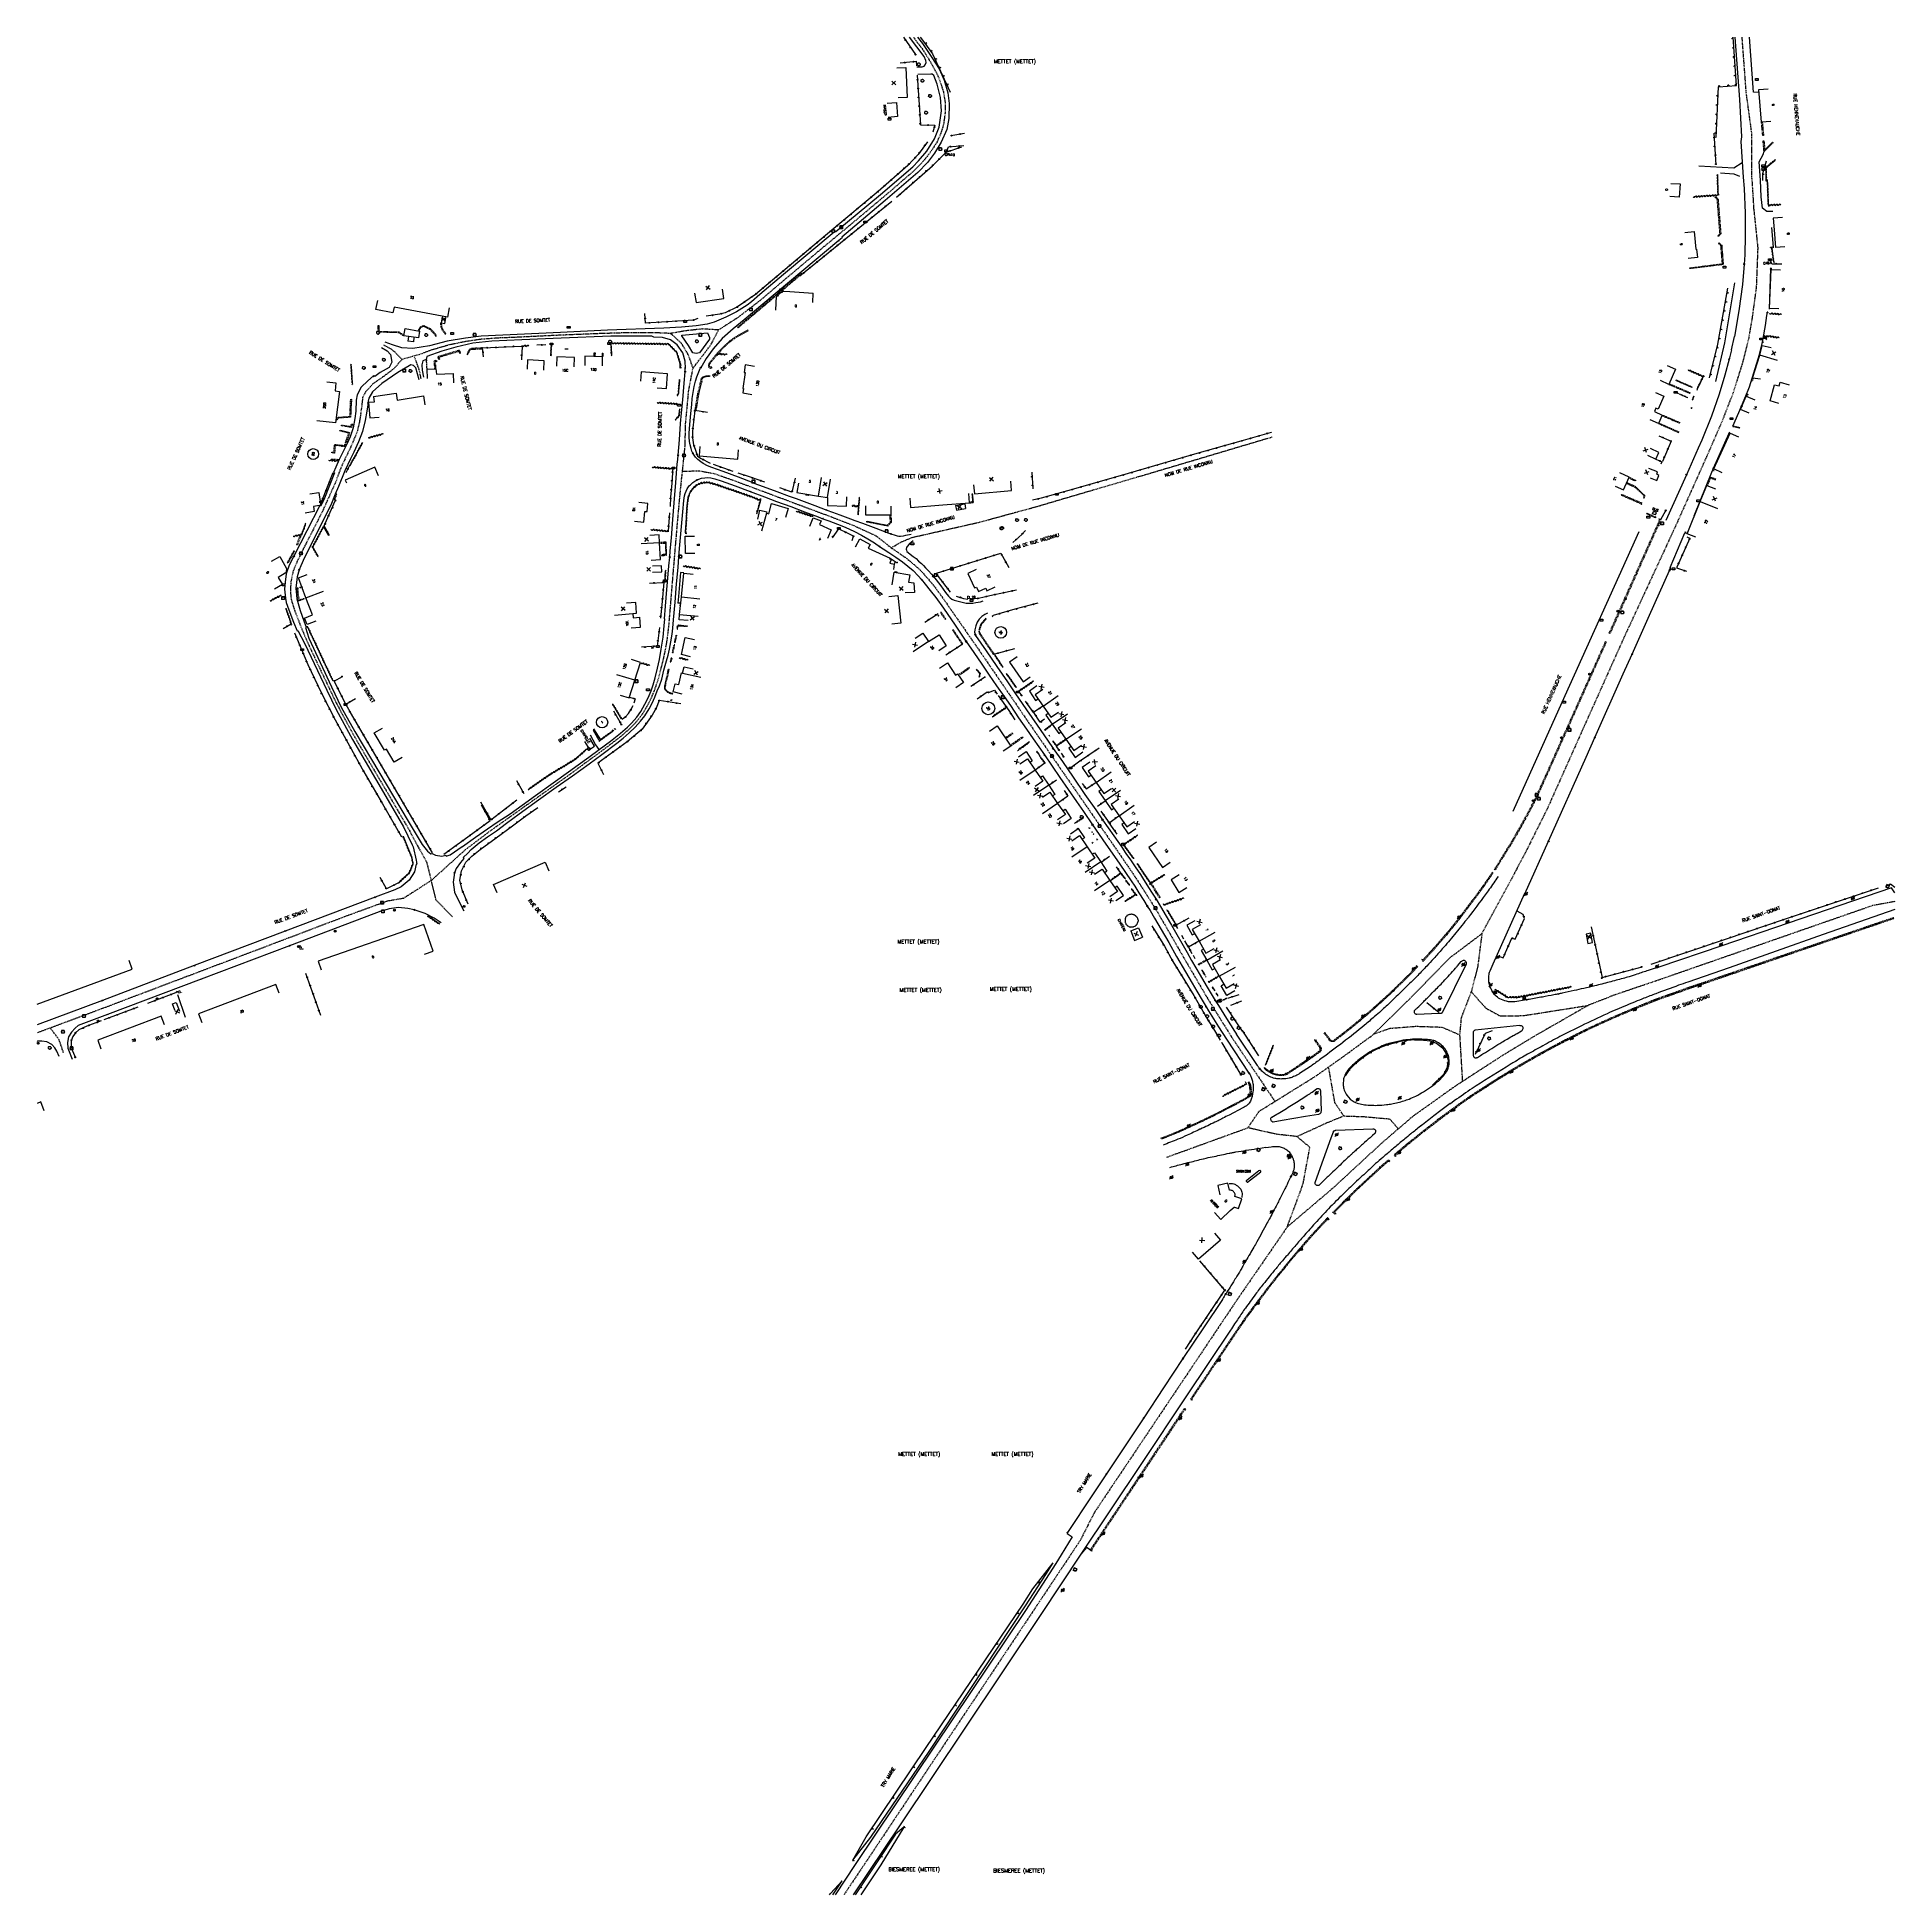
# Model space of a CAD drawing. Header units: millimetres. Extents: x 170000 to 171000, y 110000 to 111000.
import ezdxf
from ezdxf.enums import TextEntityAlignment as Align

# ---------------------------------------------------------------- set-up
doc = ezdxf.new("R2010")
doc.units = ezdxf.units.MM
doc.linetypes.add('DASHED', pattern=[0.75, 0.5, -0.25])
doc.layers.get('0').update_dxf_attribs({"linetype": 'CONTINUOUS'})
for name, color, linetype in [('W0001', 6, 'DASHED'), ('W0008', 7, 'CONTINUOUS'), ('W0100', 7, 'CONTINUOUS'), ('W0105', 7, 'CONTINUOUS'), ('W0112', 1, 'DASHED'), ('W0211', 2, 'CONTINUOUS'), ('W0300', 7, 'CONTINUOUS'), ('W0302', 3, 'CONTINUOUS'), ('W0310', 3, 'CONTINUOUS'), ('W0322', 7, 'CONTINUOUS'), ('W0400', 7, 'CONTINUOUS'), ('W0420', 7, 'CONTINUOUS'), ('W0469', 7, 'CONTINUOUS'), ('W0471', 7, 'CONTINUOUS'), ('W0851', 7, 'CONTINUOUS'), ('W0980', 7, 'CONTINUOUS'), ('W0984', 7, 'CONTINUOUS'), ('W0989', 7, 'CONTINUOUS'), ('W0991', 7, 'CONTINUOUS'), ('W1102', 7, 'CONTINUOUS'), ('W1471', 7, 'CONTINUOUS'), ('W1473', 7, 'CONTINUOUS'), ('W1474', 7, 'CONTINUOUS')]:
    doc.layers.add(name, color=color, linetype=linetype)
doc.styles.get("Standard").update_dxf_attribs({"font": 'romans.shx', "width": 0.85})

# ---------------------------------------------------------------- blocks, each defined once
blk = doc.blocks.new('T400')
for p, q in [((-0.15, 0.3), (0.15, 0.3)), ((-0.15, -0.25), (-0.15, 0.3)), ((-0.15, 0.15), (0.15, 0.15)), ((-0.15, 0), (0.15, 0)), ((0.15, 0.3), (0.15, -0.25)), ((-0.15, -0.15), (0.15, -0.15)), ((-0.15, -0.25), (-0.15, -0.3)), ((-0.15, -0.3), (0.15, -0.3)), ((0.15, -0.3), (0.15, -0.25))]:
    blk.add_line(p, q)
blk = doc.blocks.new('T420')
for p, q in [((0.7, 0.7), (-0.8, 0.7)), ((-0.8, 0.7), (-0.8, -0.8)), ((0.7, 0.7), (0.7, -0.8)), ((0.7, -0.8), (-0.8, -0.8))]:
    blk.add_line(p, q)
blk.add_ellipse((0, 0), major_axis=(-0.53, 0.53), ratio=1, start_param=3.926990816990981, end_param=10.21017612417057)
blk = doc.blocks.new('T1471')
at = {"color": 0, "linetype": 'Continuous', "flags": 128}
blk.add_lwpolyline([(-0.75, -0.5), (-0.75, 0.5), (0.75, 0.5), (0.75, -0.5), (-0.75, -0.5)], dxfattribs=at)
blk = doc.blocks.new('T469')
at = {"color": 0, "linetype": 'Continuous', "flags": 128}
for points in [[(-0.4, 0.4), (0.4, -0.4)], [(-0.4, -0.4), (0.4, 0.4)]]:
    blk.add_lwpolyline(points, dxfattribs=at)
at = {"color": 0, "linetype": 'Continuous'}
blk.add_circle((0, 0), 0.5, dxfattribs=at)
blk = doc.blocks.new('t991o')
at = {"color": 0, "linetype": 'Continuous'}
for p, q in [((-1, 1), (1, -1)), ((-1, -1), (1, 1))]:
    blk.add_line(p, q, dxfattribs=at)
blk = doc.blocks.new('T851')
for p, q in [((-0.2, -0.1), (0, 0.3)), ((0, 0.3), (0.2, -0.1)), ((-0.2, -0.1), (0.2, -0.1))]:
    blk.add_line(p, q)
for major_axis in [(-0.106, 0.106), (-0.0354, 0.0354), (-0.0236, 0.0236)]:
    blk.add_ellipse((0, 0), major_axis=major_axis, ratio=1, start_param=3.926990816987241, end_param=10.21017612416683)
blk = doc.blocks.new('t310o')
at = {"color": 0, "linetype": 'Continuous'}
for centre, start, end in [((-0.5, 0.4), 216.8699, 323.1304), ((0.5, -0.4), 36.8699, 143.1303)]:
    blk.add_arc(centre, 0.625, start, end, dxfattribs=at)
blk = doc.blocks.new('t322o')
at = {"color": 0, "linetype": 'Continuous'}
for radius in [0.25, 0.15]:
    blk.add_circle((0, 0), radius, dxfattribs=at)
blk = doc.blocks.new('t211o')
at = {"color": 0, "linetype": 'Continuous'}
for p, q in [((-0.3, 0.5), (-0.3, 0)), ((0, 1), (0, 0)), ((0.3, 0.5), (0.3, 0))]:
    blk.add_line(p, q, dxfattribs=at)
blk = doc.blocks.new('T471')
for p, q in [((-0.333334, 0.333334), (-0.333334, -0.333334)), ((-0.333334, 0.333334), (0.333334, 0.333334)), ((-0.333334, 0), (0, 0)), ((0.500001, 0.500001), (1.000002, 1.000002)), ((-0.500001, -0.500001), (-1.000002, -1.000002)), ((-0.333334, -0.333334), (0.333334, -0.333334))]:
    blk.add_line(p, q)
blk.add_ellipse((0, 0), major_axis=(0.471405, 0.471405), ratio=1, start_param=5.4977871438, end_param=11.780972451)
blk = doc.blocks.new('T300')
for p, q in [((-0.8, 0.5), (-0.9, 0.3)), ((-0.9, 0.3), (-0.9, 0.2)), ((-0.9, 0.2), (-0.7, 0.1)), ((-0.7, 0.6), (-0.8, 0.5)), ((-0.8, -0.1), (-0.7, 0.1)), ((-0.6, 0.7), (-0.7, 0.6)), ((-0.7, 0.1), (-0.7, 0.1)), ((-0.5, 0.7), (-0.6, 0.7)), ((-0.3, 0.6), (-0.5, 0.7)), ((-0.3, 0.6), (-0.2, 0.7)), ((-0.2, 0.6), (-0.3, 0.6)), ((-0.2, 0.7), (-0.1, 0.8)), ((-0.1, 0.8), (0.1, 0.8)), ((0.1, 0.8), (0.2, 0.7)), ((0.2, 0.7), (0.3, 0.6)), ((0.3, 0.6), (0.4, 0.5)), ((0.5, 0.5), (0.3, 0.5)), ((0.4, 0.5), (0.4, 0.5)), ((0.6, 0.4), (0.5, 0.5)), ((0.6, 0.4), (0.7, 0.3)), ((0.7, 0.3), (0.7, 0.2)), ((0.7, 0.2), (0.7, 0.1)), ((0.7, 0.1), (0.7, -0.2)), ((-0.8, -0.2), (-0.8, -0.1)), ((-0.7, -0.3), (-0.8, -0.2)), ((-0.8, -0.2), (-0.8, -0.2)), ((-0.7, -0.4), (-0.7, -0.3)), ((-0.5, -0.5), (-0.7, -0.4)), ((-0.4, -0.5), (-0.5, -0.5)), ((-0.4, -0.5), (-0.3, -0.5)), ((-0.3, -0.5), (-0.3, -0.4)), ((-0.3, -0.6), (-0.3, -0.5)), ((-0.3, -0.5), (-0.3, -0.5)), ((-0.2, -0.7), (-0.3, -0.6)), ((-0.1, -0.8), (-0.2, -0.7)), ((0.1, -0.8), (-0.1, -0.8)), ((0.2, -0.7), (0.1, -0.8)), ((0.3, -0.5), (0.2, -0.5)), ((0.3, -0.6), (0.2, -0.7)), ((0.2, -0.7), (0.2, -0.7)), ((0.5, -0.4), (0.3, -0.5)), ((0.3, -0.5), (0.3, -0.6)), ((0.3, -0.5), (0.3, -0.5)), ((0.6, -0.3), (0.5, -0.4)), ((0.7, -0.2), (0.6, -0.3)), ((0.6, -0.3), (0.6, -0.3))]:
    blk.add_line(p, q)
blk = doc.blocks.new('T1474')
at = {"color": 0, "linetype": 'Continuous', "flags": 128}
for points in [[(-0.8, -0.5), (-0.8, 0.5)], [(-0.8, 0), (0.7, 0)], [(0.7, 0), (0.7, -0.5), (0.7, 0.5)]]:
    blk.add_lwpolyline(points, dxfattribs=at)
blk = doc.blocks.new('T1473')
at = {"color": 0, "linetype": 'Continuous', "const_width": 0.5, "flags": 128}
blk.add_lwpolyline([(-0.25, 0, 1), (0.25, 0, 1)], format="xyb", close=True, dxfattribs=at)

msp = doc.modelspace()

# ---------------------------------------------------------------- linework, layer by layer
at = {"layer": 'W0001'}
for points in [[(170471.7, 111000), (170476.8, 110993.2), (170479.9, 110988.3), (170484.9, 110979.2), (170486.8, 110973.9), (170487.9, 110970.3), (170488.7, 110965.1), (170488.7, 110959), (170487.9, 110952.9), (170486.5, 110948.3), (170484.4, 110943.6), (170481.5, 110939), (170477.2, 110933.4), (170471.2, 110927.4), (170457.1, 110915.2), (170438, 110899.2), (170421.5, 110885.5), (170401.6, 110868.8), (170389, 110858.1), (170376.7, 110848.7), (170366.8, 110842.4), (170358.3, 110842.9), (170349.6, 110842), (170341, 110840.5), (170333.7, 110840.8), (170319.3, 110840.9), (170302.6, 110840.4), (170285.1, 110839.7), (170270.1, 110839), (170257.5, 110838.4), (170247.8, 110838), (170238.5, 110837.3), (170230, 110836), (170221.8, 110834.3), (170212.4, 110831.6), (170205.9, 110829.2), (170196.4, 110826.5), (170192, 110821.5), (170187, 110817.7), (170180.7, 110813.3), (170176.7, 110809), (170175.2, 110805.9), (170174.6, 110800.6), (170173.6, 110793.5), (170172.4, 110788.1), (170169.6, 110781.1), (170164, 110769.3), (170160.4, 110759.9), (170153.6, 110744.8), (170149.2, 110736.1), (170143.5, 110725), (170140, 110717.9), (170137.7, 110712.3), (170136.6, 110706.9), (170136.3, 110702.2), (170136.7, 110697.4), (170138.5, 110691.7), (170141.4, 110684), (170144.9, 110675.6), (170152.6, 110659.2), (170161, 110641.6), (170170.9, 110623.3), (170178.8, 110609.8), (170189.3, 110592), (170200.3, 110573.1), (170204.8, 110564.6), (170209.6, 110556.1), (170214.5, 110535.8), (170223.5, 110526.4)], [(170923, 110924), (170923.1, 110947.5), (170920, 110970.3), (170917.8, 111000)], [(170923, 110924), (170924, 110907.8), (170926.2, 110886.6), (170925.4, 110865.4), (170923.1, 110848.5), (170921.2, 110837.5), (170918.2, 110825.4), (170912.8, 110808.2), (170907, 110793.3), (170898.9, 110774.7), (170881.9, 110736.7), (170853.9, 110676.2), (170831.7, 110626.7), (170813, 110584.9), (170802.2, 110563.2), (170792.8, 110545.3)], [(170353.1, 110821.9), (170350.4, 110829.2), (170346.9, 110835.1), (170341, 110840.5)], [(170353.1, 110821.9), (170358.8, 110829.3), (170362.9, 110834.8), (170366.8, 110842.4)], [(170186.4, 110834.4), (170190.8, 110832), (170193, 110830.1), (170196.4, 110826.5)], [(170206.7, 110816.1), (170205.7, 110821), (170202.9, 110828.5)], [(170352.9, 110821.9), (170350.6, 110810.1), (170348.9, 110792.1), (170348.6, 110779.7), (170345.8, 110752.8), (170344.4, 110737.1), (170342.7, 110717), (170341.2, 110698.8), (170339.9, 110683), (170338.8, 110674.3), (170337.6, 110667.9), (170335.9, 110660.8), (170334.2, 110654.1), (170332, 110647.8), (170330, 110643.1), (170327.6, 110638.6), (170325.4, 110635.1), (170323.2, 110632.2), (170319.6, 110628.3), (170314.1, 110623.5), (170306, 110617.3), (170287.1, 110603.4), (170261.1, 110584.9), (170244, 110572.8), (170230.4, 110562.5)], [(170459.8, 110725.1), (170465.2, 110728.3), (170468.2, 110729.5), (170471, 110730.7), (170507.2, 110738.9), (170537.6, 110747.2), (170597.5, 110764.8), (170665.2, 110784.9)], [(170347.2, 110766.3), (170356.3, 110766.6), (170364.4, 110765.1), (170374.1, 110761.7), (170386.5, 110757.1), (170412.4, 110747.4), (170428, 110741.6), (170439.6, 110737.1), (170451.7, 110731.5), (170459.8, 110725.1), (170468.2, 110719.3), (170474.9, 110713.6), (170478.8, 110709.3), (170483, 110704.3), (170487.8, 110697.7), (170506.3, 110671.1), (170533.9, 110630.8), (170555.8, 110599.1), (170575.4, 110570.8), (170582.5, 110560.5), (170588.6, 110551.6), (170594.1, 110543.3), (170598.3, 110536.7), (170603, 110529.1), (170607.9, 110520.7), (170617.2, 110504.5), (170630.3, 110482.1), (170643.2, 110461.4)], [(170230.4, 110562.5), (170224.1, 110556.8), (170212.1, 110546), (170197.2, 110536.4), (170188.5, 110534.9), (170166, 110526.7), (170126.5, 110511.7), (170078.7, 110493.6), (170056.2, 110485.1), (170039.4, 110478.7), (170020.4, 110471.6), (170000, 110464)], [(171000, 110534.7), (170988, 110532.5), (170871.9, 110492.1), (170849.4, 110484.5), (170834.9, 110478.8), (170805.8, 110462.1), (170788.6, 110451.7), (170763.2, 110435.2), (170740.7, 110419.2), (170723.7, 110404.6), (170697.6, 110380.5), (170672.9, 110359.5), (170646.3, 110320.9), (170569.1, 110205.8), (170561.5, 110190.8), (170451.3, 110025.4), (170434.3, 110000)], [(170014.2, 110453.3), (170011.8, 110460.3), (170007.1, 110466.6)]]:
    msp.add_lwpolyline(points, dxfattribs=at)
at = {"layer": 'W0001', "flags": 128}
for points in [[(170608.1, 110397.1), (170651.7, 110412.9), (170657.8, 110421.8), (170688.7, 110441), (170703.2, 110451.3), (170719, 110462.9), (170733.6, 110477.1), (170748.1, 110491.8), (170760.8, 110504.7), (170777.7, 110517.4), (170792.8, 110545.3)], [(170777.7, 110517.4), (170775.4, 110499.4), (170772, 110486.2), (170766.5, 110472), (170765.7, 110462.9), (170767.2, 110437.8)], [(170772, 110486.2), (170779.8, 110477.3), (170787.5, 110473.1), (170800, 110473.3), (170812.2, 110475.2), (170834.9, 110478.8)], [(170643.2, 110461.4), (170666.3, 110427.1)], [(170765.7, 110462.9), (170756.4, 110466.9), (170742.4, 110467.4), (170728.1, 110466.3), (170719.5, 110463.3)], [(170703.3, 110419.3), (170698.6, 110426.3), (170695.2, 110445.6)], [(170672.9, 110359.5), (170681.5, 110382.8), (170685.1, 110402.4), (170678.1, 110408.2), (170667.2, 110409.4), (170651.7, 110412.9)], [(170678.1, 110408.2), (170694, 110415.5), (170703.3, 110419.3), (170714.4, 110418.9), (170728.1, 110417.7), (170732.7, 110412.3)]]:
    msp.add_lwpolyline(points, dxfattribs=at)
at = {"layer": 'W0008'}
for p, q in [((170471.3, 110930.1), (170454, 110915.1)), ((170934.7, 110887), (170933.7, 110897.5)), ((170932.5, 110853.6), (170933.3, 110875.4)), ((170912, 110831.7), (170913.6, 110838.9)), ((170874.1, 110740.3), (170876.7, 110745.2)), ((170302.5, 110621.3), (170299.4, 110626.7))]:
    msp.add_line(p, q, dxfattribs=at)
for points in [[(170473.9, 111000), (170476.5, 110996.5), (170481.6, 110989.1), (170485.6, 110982.9), (170488.3, 110976.8), (170490.2, 110970.1), (170491, 110964.3), (170490.8, 110956.2), (170489.7, 110950.3), (170486.7, 110943.5), (170483, 110937.6), (170479.2, 110932.6), (170474.1, 110927.2), (170456.5, 110912.1), (170433.1, 110892.4), (170433.4, 110892), (170431.5, 110890.5), (170404.9, 110868.3), (170390.7, 110856.3), (170380.6, 110847.9), (170374.7, 110843), (170368.7, 110837.7), (170363.9, 110832.3), (170360.2, 110827.1), (170357.2, 110822)], [(170473.5, 110984), (170476.4, 110984.1), (170477.4, 110984.3), (170478.1, 110985.1), (170478.5, 110986.4), (170478.4, 110987.4), (170477.4, 110989.5), (170469.6, 111000)], [(170913.8, 111000), (170916.3, 110966.4), (170917.4, 110946.3), (170917.1, 110943.9), (170918.4, 110924.7)], [(170926.9, 110970.2), (170924, 110970.4), (170921.8, 111000)], [(170471.3, 110930.2), (170474.4, 110933.4), (170478.9, 110938.6), (170483.1, 110945.2), (170485.5, 110951.5), (170486.8, 110960.3), (170486.3, 110967.5), (170484.4, 110974.7), (170482.6, 110979.4), (170481.7, 110980), (170481, 110980.1), (170474, 110979.9)], [(170894.4, 110930.8), (170913.3, 110929.7), (170917.8, 110932.6)], [(170927.6, 110923), (170927, 110932.9), (170929.2, 110936.9), (170929.6, 110938.6)], [(170906.2, 110926.9), (170913.4, 110926.5), (170916.4, 110925.1)], [(170918.4, 110924.7), (170918.9, 110918.5), (170919.5, 110905.2), (170919.5, 110893), (170919.2, 110882.9), (170918.9, 110877.8), (170918, 110866.9), (170916.1, 110852.7), (170913.6, 110838.9)], [(170934.4, 110906.1), (170931.1, 110906.1), (170928.7, 110908), (170928.1, 110914), (170927.6, 110923)], [(170454, 110915.1), (170429.9, 110895.2), (170429.5, 110895.5), (170429, 110895.1), (170401.8, 110872.3), (170389.1, 110861.4), (170384.6, 110857.6), (170382.2, 110855.8)], [(170382.2, 110855.8), (170376.5, 110852.1), (170370.8, 110849.3), (170364.5, 110846.6), (170360.7, 110845.5), (170354.7, 110844.6), (170346.8, 110843.9), (170337.4, 110843.4), (170307, 110842.2), (170281.8, 110841.1), (170239.1, 110839.1), (170230.6, 110838), (170220.7, 110836.3), (170211.2, 110833.8), (170202.3, 110832.4), (170196.3, 110832.8), (170191.2, 110834.3), (170187.4, 110835.9)], [(170912.7, 110790.6), (170916, 110798), (170917.5, 110801.4), (170921, 110809.9), (170921.7, 110811.8), (170927.2, 110829.2), (170928.8, 110835.8), (170929.2, 110837.8), (170930.3, 110844.7), (170931.1, 110850.2), (170931.4, 110851.7)], [(170361.9, 110837.4), (170356.5, 110830), (170354.7, 110829.7), (170353, 110830.1), (170350.6, 110834.1), (170347, 110839.2), (170347.1, 110839.6), (170360.8, 110840.8), (170362, 110838.4), (170361.9, 110837.4)], [(170185.3, 110832.9), (170188.4, 110831.2), (170190.2, 110829.1), (170190.9, 110825.1), (170189.4, 110822.2), (170184.6, 110819.4), (170181.7, 110817.4), (170181.3, 110817.8), (170181.1, 110817.6), (170178, 110815), (170174.5, 110811.6), (170172.3, 110807.5), (170171.7, 110804.6), (170171.5, 110798.7), (170171, 110794.7), (170170.1, 110789.7), (170168.5, 110784.9), (170166.8, 110781.2), (170162.5, 110772.6), (170160.7, 110768.6), (170159.5, 110765.6), (170160, 110765.4), (170154.4, 110750.9), (170152.6, 110747.6), (170152.2, 110747.8), (170138.2, 110720.6), (170135.7, 110715.7), (170134.1, 110711.1), (170133.5, 110706.7), (170133.2, 110702.8), (170133.6, 110698), (170134.1, 110695.6), (170135.4, 110691.7), (170138, 110685.1), (170140, 110680.4), (170140.4, 110680.6), (170144.1, 110673.4), (170156, 110648.4), (170161, 110638), (170169.8, 110621.9), (170189, 110589.1), (170197.2, 110575), (170201.9, 110565.3), (170202.4, 110564.2), (170204.1, 110557), (170204.3, 110554.8), (170204, 110554.9), (170203.1, 110550.7), (170200.3, 110546.2), (170196, 110542.7), (170192.5, 110541), (170182, 110537), (170133.5, 110518.8), (170084.6, 110500.2), (170035.2, 110481.4), (170000, 110468.3)], [(170349, 110821.6), (170348.9, 110825.5), (170347.6, 110830), (170344.5, 110834.4), (170341, 110837.1), (170336.7, 110838.3), (170331.9, 110838.5), (170330.8, 110839.1), (170308.9, 110839), (170282, 110838), (170260.9, 110837.1), (170244.8, 110836.4), (170234.5, 110835.2), (170225.3, 110833.1), (170217.8, 110830.9), (170209.8, 110828.1), (170209.4, 110826.4), (170207.7, 110825.7), (170207, 110823.6), (170207.3, 110820.8), (170208, 110817)], [(170912, 110831.7), (170910.8, 110826.7), (170908.5, 110818.1), (170905.4, 110807.9), (170901.3, 110796), (170896.1, 110783), (170894.2, 110778.7), (170887.8, 110764.4), (170876.7, 110739.8)], [(170205.6, 110815.5), (170203.8, 110822), (170202.6, 110823.2), (170201.2, 110823.6), (170194.1, 110819.5), (170185.5, 110813.5), (170180.5, 110809.1), (170178.5, 110805.7), (170178.2, 110804), (170178.2, 110803.1), (170177.4, 110798.6), (170176.5, 110793.7), (170175.2, 110787.8), (170173, 110782.1), (170170.4, 110776.6), (170168.6, 110773), (170165.7, 110766.5), (170162.2, 110758.1), (170160.5, 110753.9), (170158, 110748), (170154.4, 110740.7), (170149.9, 110731.6), (170144, 110719.9), (170141.9, 110715.5), (170141, 110713.2), (170139.9, 110709.5), (170139.3, 110703.4), (170139.7, 110697.7), (170141.6, 110691.4), (170143.8, 110685.3), (170144.8, 110682.4), (170144.4, 110682.2), (170146.3, 110676.4), (170158.5, 110650.3), (170163.7, 110639.4), (170171, 110626.3), (170180, 110611.1), (170199.7, 110577.9), (170207.3, 110565.4), (170210.1, 110561.8), (170211.9, 110560.3), (170212.6, 110560.6), (170214.4, 110559.6), (170217.9, 110559.2), (170220, 110559.7), (170220.2, 110559.2), (170222.3, 110559.8), (170228.8, 110564.3)], [(170228.8, 110564.3), (170228.9, 110564.3), (170235.9, 110569.4), (170242.5, 110573.8), (170247.7, 110577.5), (170254.7, 110582), (170261, 110586.6), (170268.3, 110591.8), (170277.8, 110598.6), (170286, 110604.5), (170291.2, 110608.2), (170297, 110612.4), (170302.6, 110616.6), (170308.6, 110621.1), (170314.1, 110625.3), (170317.7, 110628.5), (170320, 110630.8), (170322.8, 110634), (170324.9, 110637), (170327.2, 110641), (170328.9, 110644.4), (170330.6, 110648.2), (170331.6, 110651.3), (170332.7, 110655.2), (170334, 110660.4), (170335, 110665), (170335.9, 110670.6), (170336.9, 110677), (170337.5, 110683.1), (170337.9, 110686.8), (170337.7, 110686.8), (170338.2, 110693.7), (170339, 110702.6), (170339.3, 110706.7), (170340.1, 110715.5), (170340.5, 110720.1), (170340.8, 110723.5), (170341.4, 110730.4), (170342.2, 110740.4), (170342.9, 110749.3), (170343.8, 110760.2), (170344.6, 110770.1), (170344.9, 110772.7), (170345, 110774.9), (170345.7, 110783.3), (170346.3, 110792), (170346.9, 110797.8), (170347.5, 110804.8), (170348.2, 110813.8), (170348.8, 110819.9), (170348.9, 110822.2)], [(170385.8, 110760), (170385.4, 110760.1), (170377.6, 110763.1), (170369.2, 110766.2), (170363.2, 110768.3), (170360.8, 110769.3), (170358.5, 110770.5), (170357.2, 110771.4), (170355.7, 110772.6), (170354.4, 110773.9), (170353.6, 110775), (170353, 110776), (170352.5, 110777.1), (170352, 110778.5), (170351.5, 110780.5), (170351.1, 110782.3), (170351, 110784.6), (170351, 110786.8), (170351.4, 110791.5), (170351.9, 110797.5), (170352.4, 110802.2), (170352.6, 110805.5), (170353.1, 110808.8), (170353.7, 110811.9), (170354.4, 110814.8), (170355.1, 110817.1), (170355.8, 110819), (170356.5, 110820.7), (170356.9, 110821.6)], [(170892, 110742.4), (170901.5, 110765.8), (170902.4, 110768), (170910.9, 110786.8)], [(170231.9, 110560.8), (170233.6, 110562.7), (170237.9, 110566.3), (170242.4, 110569.5), (170247.2, 110572.8), (170252.6, 110576.8), (170259.5, 110582), (170269.8, 110589.4), (170279.4, 110596.3), (170288.1, 110602.4), (170297.1, 110608.9), (170303.9, 110613.8), (170312.1, 110619.9), (170315.5, 110622.7), (170318.7, 110625.5), (170322, 110628.6), (170324.8, 110631.8), (170327.1, 110634.7), (170329.4, 110638.4), (170331.1, 110641.5), (170332.5, 110644.8), (170333.8, 110648.1), (170335, 110650.9), (170336.2, 110654.4), (170337.4, 110659.2), (170338.7, 110664.2), (170339.7, 110667.4), (170340.4, 110670.5), (170341.1, 110674.5), (170341.8, 110678.7), (170342.2, 110681.9), (170342.6, 110686.4), (170343.4, 110695.8), (170344.2, 110705.8), (170345, 110714.6), (170345.5, 110720.5), (170346, 110726.7), (170346.7, 110734.6), (170347.5, 110744.5), (170348.1, 110750.5), (170348.4, 110753.1), (170348.8, 110754.4), (170349.3, 110755.6), (170349.9, 110756.8), (170350.7, 110757.9), (170351.2, 110758.7), (170351.7, 110759.1), (170352.9, 110760.2), (170354, 110761), (170355.1, 110761.6), (170356.2, 110762.1), (170357.7, 110762.6), (170359.5, 110762.8), (170361.1, 110762.9), (170362.7, 110762.8), (170364.8, 110762.3), (170368.2, 110761.2), (170375.7, 110758.5), (170383.9, 110755.4), (170391.6, 110752.6), (170398, 110750.1), (170405.7, 110747.3), (170413.1, 110744.5), (170420.5, 110741.8), (170422.9, 110740.8), (170426.1, 110739.7), (170430.8, 110737.9), (170435, 110736.2), (170439.9, 110733.9), (170443.8, 110731.9), (170447.2, 110729.9), (170450.7, 110727.8), (170453.4, 110725.9), (170455.5, 110724.5), (170458.4, 110722.6), (170462.3, 110720), (170465.8, 110717.5), (170468.7, 110715.3), (170471.5, 110712.9), (170474.2, 110710.1), (170476.1, 110708), (170478.1, 110705.6), (170480.8, 110702.2), (170483.7, 110698.4), (170487.8, 110692.6), (170494.1, 110683.4), (170499.2, 110675.9), (170500.1, 110674.7), (170504.3, 110668.7), (170508.5, 110662.5), (170512.5, 110656.6), (170516.5, 110650.8), (170520.5, 110645), (170523.9, 110640.2), (170528.3, 110633.6), (170532.5, 110627.5), (170536.1, 110622.2), (170542.2, 110613.6), (170550.5, 110601.5), (170559.4, 110588.6), (170563.2, 110583.1)], [(170385.8, 110760), (170390.8, 110758.2), (170398.2, 110755.4), (170404.8, 110752.9), (170407.5, 110752), (170408.5, 110751.6), (170418.7, 110747.8), (170425, 110745.4), (170428.2, 110744.3), (170432, 110742.8), (170437.8, 110740.7), (170440.2, 110739.8), (170444.3, 110738.3), (170451.5, 110735.6), (170456.1, 110733.9), (170458, 110733.2), (170459.5, 110732.6), (170461.9, 110731.9), (170463, 110731.5), (170463.9, 110731.4), (170464.8, 110731.4), (170466.3, 110731.6), (170467.7, 110731.9), (170470.4, 110732.5)], [(170800.8, 110538.9), (170813.6, 110567.2), (170833.8, 110612.5), (170838.5, 110623), (170853.7, 110657.2), (170858.6, 110667.9), (170867.9, 110688.8), (170878.7, 110712.9), (170879, 110713.5), (170879.3, 110714.3), (170879, 110714.5), (170886.9, 110733.2)], [(170471.5, 110728.8), (170470.7, 110728.2), (170469.4, 110727.1), (170468.3, 110725.9), (170467.9, 110725.2), (170467.8, 110724.4), (170467.9, 110723.8), (170468.2, 110723.2), (170468.8, 110722.6), (170470, 110721.7), (170471.6, 110720.5), (170473.1, 110719.3), (170474.5, 110718), (170476, 110716.6), (170477.2, 110715.6), (170478.2, 110714.4), (170479.8, 110712.8), (170481.5, 110710.9), (170482.3, 110709.8), (170484, 110707.9), (170486.4, 110704.6), (170489, 110701.1), (170490.6, 110699.1), (170491.4, 110698.2), (170492.3, 110697.5), (170493.7, 110697), (170495.7, 110696.4), (170498, 110695.8), (170500.1, 110695.4), (170502.1, 110695.4), (170503.6, 110695.4), (170505.3, 110695.6), (170507.8, 110696.1), (170509.2, 110696.5)], [(170511.6, 110690), (170510.2, 110689.3), (170508.6, 110688.1), (170507.1, 110686.7), (170506.1, 110685.1), (170505.3, 110683.1), (170504.8, 110681), (170504.6, 110679.7), (170504.9, 110678.6), (170505, 110678.3), (170505.2, 110677.9), (170510.9, 110669.6), (170516.6, 110661.3), (170522.3, 110652.9), (170526.3, 110647), (170532.6, 110637.9), (170538.3, 110629.7), (170543.8, 110621.6), (170546.9, 110617.1), (170551.9, 110610), (170557.6, 110601.6), (170564, 110592.4), (170569.8, 110584.1), (170573.5, 110578.7), (170579.5, 110570), (170583.9, 110563.9), (170586.1, 110560.6), (170588.5, 110557.2), (170591.1, 110553.4), (170593.9, 110549.2), (170595.1, 110547.4), (170597.4, 110543.7), (170599.9, 110539.8), (170602.3, 110535.9), (170604.7, 110532), (170607.8, 110526.8), (170610.7, 110521.9), (170613.5, 110517), (170616.2, 110512.3), (170619, 110507.2), (170621.4, 110503), (170626, 110495.1), (170629.3, 110489.5), (170633.1, 110483.3), (170634.1, 110481.5), (170635.9, 110478.7), (170640.2, 110471.7), (170644.5, 110464.9), (170645.6, 110463.3)], [(170297.6, 110624.4), (170300.6, 110619.1), (170302.4, 110616.5)], [(170563.2, 110583.1), (170568.1, 110576), (170575.3, 110565.6), (170579.9, 110558.9), (170582.8, 110554.8), (170585.8, 110550.4), (170588.9, 110545.8), (170590.8, 110542.9), (170593, 110539.4), (170595.7, 110535.3), (170597.6, 110532.2), (170599.1, 110529.8), (170601.4, 110525.8), (170605, 110519.7), (170609.1, 110512.7), (170613.4, 110505.2), (170618.2, 110496.9), (170621.7, 110490.8), (170624.3, 110486.4), (170627.2, 110481.6), (170629.2, 110478.1), (170630.5, 110475.9), (170633.2, 110471.6), (170636, 110467.2), (170640.2, 110460.6), (170640.2, 110460.6)], [(170231.9, 110560.8), (170229.4, 110558.4), (170229.7, 110557.9), (170227.9, 110555.8), (170225.5, 110552.5), (170224.7, 110550.2), (170223.9, 110545.2), (170224.7, 110539.8), (170225.5, 110537.8), (170229.6, 110529.7)], [(170217.5, 110523.2), (170213.7, 110525.7), (170208.8, 110528.2), (170203, 110530.3), (170199.5, 110531), (170194.5, 110531.5), (170189.5, 110530.8), (170186.6, 110529.8), (170186.5, 110530.1), (170135.8, 110510.9), (170088.2, 110492.9), (170037.8, 110473.9), (170022.1, 110467.9), (170020.5, 110466.6), (170018.4, 110464.4), (170016.9, 110461.8), (170016.3, 110458.8), (170016.6, 110455.8), (170016.9, 110454.8), (170018.8, 110449.9)], [(170011.8, 110451.2), (170010.6, 110454.1), (170009.6, 110455.9), (170007.9, 110457.8), (170005.2, 110459.1), (170002.6, 110459.6), (170000.2, 110459.5), (170000, 110459.4)]]:
    msp.add_lwpolyline(points, dxfattribs=at)
at = {"layer": 'W0008', "flags": 128}
for points in [[(170786.4, 110548.2, -0.00418), (170781.7, 110541.3, -0.00939), (170779.5, 110538.3, -0.00062), (170770.5, 110526.3, -0.00528), (170769.4, 110524.9, -0.00657), (170762.9, 110516.9, -0.00672), (170756.4, 110509.2, -0.00359), (170751.7, 110503.9, -0.00475), (170748, 110500, -0.00561), (170743.2, 110494.9, -0.00396), (170736.1, 110487.9, -0.00495), (170728.9, 110480.9, -0.0066), (170723.4, 110475.8, -0.006), (170719.8, 110472.7, -0.00411), (170714.5, 110468.1, -0.00792), (170702.9, 110458.9, -0.00833), (170691.7, 110450.5, -0.00159), (170686.4, 110446.6, -0.00849), (170685.4, 110445.9), (170679.6, 110442.1, -0.03012), (170678.1, 110441.2, -0.0198), (170675.8, 110440.2, -0.0512), (170673.9, 110439.6, -0.03041), (170670.6, 110439.2, -0.03175), (170668.4, 110439.2, -0.03279), (170666.3, 110439.5, -0.06076), (170663.4, 110440.5, -0.05993), (170660.8, 110442.1, -0.01993), (170658.8, 110443.9, -0.04881), (170658.1, 110444.7, -0.00194), (170657.2, 110445.9, -0.00559), (170656.9, 110446.4), (170645.6, 110463.3)], [(170640.2, 110460.6), (170652.3, 110442.4, -0.02958), (170652.9, 110441.5, -0.01596), (170653.7, 110439.6, -0.05499), (170654.3, 110437.5, -0.04346), (170654.6, 110434.8, -0.01953), (170654.5, 110433, -0.02254), (170654.3, 110431.4, -0.02491), (170654.1, 110430.1, -0.01938), (170653.5, 110428.4, -0.0538), (170652.5, 110426.2, -0.09064), (170651.5, 110425.2, -0.02195), (170650.3, 110424.3, -0.02348), (170649.1, 110423.6), (170641.6, 110419.7, -0.00063), (170638.3, 110418.1, -0.00079), (170635.7, 110416.7, -0.00569), (170634, 110415.9, -0.00123), (170626.2, 110412.2, -0.00163), (170625.9, 110412.1, -0.00007), (170619.1, 110408.9, -0.01145), (170614, 110406.7, -0.0074), (170606.1, 110403.6)], [(170609.8, 110391.6, -0.00313), (170616.4, 110393.4, -0.0052), (170620.4, 110394.4, -0.0001), (170627.7, 110396.2, -0.00555), (170627.8, 110396.2, -0.00116), (170629.2, 110396.6, -0.00037), (170633.6, 110397.5, -0.00105), (170641.6, 110399.2, -0.00455), (170643.5, 110399.6, -0.00681), (170645.2, 110399.9, -0.00214), (170650.9, 110400.8, -0.00068), (170656.5, 110401.7, -0.00418), (170657.4, 110401.8), (170661.4, 110402.4)], [(170641.6, 110382.9, -0.06368), (170643.4, 110382.9, -0.0779), (170644.8, 110382.5, -0.05451), (170646.1, 110381.6, -0.04449), (170647.5, 110380.3, -0.13519), (170648.5, 110378.2, -0.10727), (170648.4, 110375.3)]]:
    msp.add_lwpolyline(points, format="xyb", dxfattribs=at)
at = {"layer": 'W0008'}
for points in [[(171000, 110539.4), (170998.2, 110542), (170942.6, 110523.1), (170906.8, 110510.9), (170872.9, 110499.3, -0.01028), (170871.6, 110498.9, 0.0031), (170867.3, 110497.6, 0.0042), (170861.2, 110495.6, -0.00586), (170856.9, 110494.2, -0.00681), (170853.7, 110493.3, -0.00293), (170846.2, 110491.3, -0.00196), (170838.5, 110489.3, -0.00525), (170835.7, 110488.6, -0.00169), (170832.5, 110487.9, -0.00106), (170827.4, 110486.8, -0.00097), (170820.9, 110485.4, -0.00295), (170818.8, 110484.9, -0.0032), (170816.5, 110484.5, -0.00115), (170810.3, 110483.3, -0.0011), (170803.2, 110482, -0.00585), (170801.8, 110481.8), (170795.4, 110480.8, -0.07691), (170792, 110480.8, -0.06504), (170788.2, 110481.9, -0.0903), (170785.4, 110483.7, -0.07644), (170783.1, 110486.8, -0.03417), (170782, 110489.3, -0.05268), (170781.6, 110490.9, -0.05894), (170781.5, 110494.7, -0.08166), (170782.1, 110497.4), (170783.8, 110501.1), (170800.9, 110539.2)], [(171000, 110530.4), (170961.4, 110516.9), (170910.8, 110499), (170888.5, 110491.3, 0.00434), (170883.6, 110489.6, 0.00175), (170871.4, 110485.1, 0.0048), (170864.9, 110482.6, 0.00328), (170855.5, 110478.8, 0.00937), (170845.1, 110474.3, 0.00687), (170831.3, 110467.8, 0.00517), (170819.7, 110462, 0.00643), (170810.6, 110457.1, 0.00446), (170802.3, 110452.5, 0.00486), (170794.8, 110448.1, 0.00579), (170793, 110447, 0.00055), (170774.6, 110435.5, 0.00937), (170770.2, 110432.5, 0.00417), (170760.4, 110425.7)], [(170760.6, 110425.9, 0.00258), (170754.9, 110421.7, 0.00465), (170751.8, 110419.3, 0.00005), (170744.9, 110413.9, 0.00115), (170744.6, 110413.7, 0.00185), (170739.4, 110409.6, 0.00294), (170736.2, 110406.9, 0.00344), (170733.8, 110405, 0.00163), (170728.9, 110400.8, 0.00236), (170724.4, 110397, 0.00264), (170720.5, 110393.6, 0.00527), (170716, 110389.4, 0.00314), (170708.4, 110382.4, 0.00222), (170705.4, 110379.5, 0.0019), (170701.9, 110376.1, 0.00827), (170694.2, 110368.3, 0.00862), (170687.1, 110360.6, 0.00124), (170681.6, 110354.4, 0.00162), (170677.5, 110349.7, 0.00054), (170673, 110344.4, 0.00162), (170671.5, 110342.7, 0.00354), (170669.2, 110340, 0.00216), (170665.5, 110335.5, 0.00245), (170663.2, 110332.7, 0.00168), (170660, 110328.7, 0.00454), (170655.8, 110323.3, 0.00639), (170653, 110319.4, 0.00302), (170650.4, 110315.9, 0.00392), (170648.5, 110313.1, 0.00052), (170644.6, 110307.3, 0.00086), (170642.3, 110303.9), (170618.7, 110268.7), (170594.2, 110231.7), (170561.9, 110183.4), (170540.2, 110151), (170499.4, 110089.8), (170464.6, 110037.7), (170439.2, 110000)], [(170661.4, 110402.3), (170664.3, 110402.7, -0.02678), (170665.7, 110402.9, -0.01668), (170667.9, 110402.9, -0.06208), (170669.2, 110402.6, -0.03985), (170671.2, 110401.9, -0.0658), (170673.1, 110400.7, -0.06282), (170674.6, 110399, -0.03616), (170675.6, 110397.3, -0.04445), (170676.2, 110395.9, -0.03536), (170676.6, 110393.9, -0.04806), (170676.7, 110392.4, -0.02692), (170676.5, 110390.7, -0.05106), (170676.3, 110389.9, -0.0127), (170675.7, 110388.3, -0.01186), (170674.9, 110386.7, -0.00116), (170672.8, 110382.3, -0.00234), (170671.7, 110380.1, -0.00067), (170668.8, 110374.4, -0.00144), (170667.5, 110371.8, -0.00145), (170665.4, 110367.8, -0.00172), (170663.7, 110364.5, -0.00177), (170662, 110361.5, -0.00109), (170659.3, 110356.5, -0.00157), (170656.6, 110351.5, -0.00266), (170654.9, 110348.6, -0.00237), (170652.9, 110345.1, -0.00207), (170650.6, 110341.1, -0.00043), (170649, 110338.5, -0.00053), (170647.8, 110336.3, -0.00109), (170645.2, 110332, -0.00178), (170643.6, 110329.4, -0.00179), (170642.2, 110327.2, -0.00109), (170639.8, 110323.4, -0.00076), (170638.2, 110320.9, -0.00507), (170638, 110320.5), (170627.8, 110305.2), (170616.8, 110288.7), (170606.4, 110273), (170595.7, 110256.7), (170588.5, 110246), (170575.6, 110226.6), (170567.8, 110214.8), (170554.6, 110195), (170554.4, 110194.6), (170557.2, 110192.7), (170551.2, 110183), (170548.3, 110178.4), (170532.1, 110153), (170483.1, 110080), (170440.4, 110016.3), (170429.6, 110000)]]:
    msp.add_lwpolyline(points, format="xyb", dxfattribs=at)
at = {"layer": 'W0008', "flags": 128}
for points in [[(170746.7, 110474), (170742.7, 110473.9, -0.10936), (170742.3, 110474, -0.07109), (170741.8, 110474.3, -0.13004), (170741.4, 110474.7, -0.11785), (170741.4, 110475.3, -0.06689), (170741.5, 110476, -0.10726), (170741.7, 110476.4, -0.00435), (170742.3, 110476.9, 0.00437), (170742.9, 110477.4, 0.0003), (170746.4, 110480.9, 0.00058), (170748.2, 110482.7, 0.00244), (170751.9, 110486.4, 0.00359), (170754.4, 110488.9, 0.00516), (170757, 110491.7, 0.00407), (170760.3, 110495.3, 0.00034), (170763.5, 110498.9, 0.001), (170764.6, 110500.1), (170766.6, 110502.4, -0.08191), (170767.1, 110502.8, -0.06461), (170767.8, 110503.1, -0.19129), (170768.4, 110503, -0.15153), (170769, 110502.4, -0.09536), (170769.3, 110501.5, -0.13868), (170769.2, 110500.9), (170756.5, 110475.1, -0.05982), (170756.3, 110474.8, -0.0816), (170756.1, 110474.6, -0.07707), (170755.8, 110474.5, -0.04929), (170755.4, 110474.4), (170750.6, 110474.2)], [(170741.6, 110460.6), (170741.6, 110460.6, 0.01799), (170736.7, 110460.2, 0.03149), (170734, 110459.8, 0.00602), (170727.7, 110458.2, 0.02161), (170725.9, 110457.7, 0.02282), (170722.2, 110456.1, 0.02127), (170718.3, 110454.2, 0.01799), (170715.2, 110452.2, 0.01505), (170711.7, 110449.7, 0.02403), (170708.7, 110447.2, 0.0251), (170706.1, 110444.6, 0.04227), (170704.8, 110442.8, 0.03839), (170703.7, 110440.6, 0.07115), (170703.2, 110438.8, 0.04194), (170703.1, 110435.7, 0.07687), (170703.6, 110433.2, 0.0628), (170705, 110430.4, 0.12415), (170709, 110426.9, 0.09959), (170715.4, 110425.2, 0.01024), (170719.6, 110425, 0.02471), (170721.4, 110425, 0.00968), (170726.4, 110425.4, 0.01677), (170729.2, 110425.8, 0.0153), (170732.5, 110426.5, 0.01594), (170735.7, 110427.4, 0.02138), (170738.6, 110428.4, 0.01691), (170742.1, 110430, 0.0241), (170746.3, 110432.3, 0.02222), (170750.6, 110435.1, 0.01504), (170753.1, 110437.1, 0.01551), (170755.4, 110439.1, 0.02878), (170757, 110440.9, 0.02824), (170758.5, 110442.9, 0.0607), (170759.3, 110444.4, 0.03852), (170760, 110447, 0.07227), (170760.1, 110449.5, 0.05786), (170759.4, 110452.6, 0.07202), (170757.9, 110455.4, 0.07514), (170755.8, 110457.6, 0.05017), (170752.9, 110459.4, 0.07536), (170750.8, 110460.1, 0.01991), (170747.6, 110460.4, 0.01497), (170743.3, 110460.6, 0.009), (170742.7, 110460.6, 0.00438)], [(170773, 110454.7), (170773, 110452, 0.11211), (170773.1, 110451.5, 0.07902), (170773.5, 110450.9, 0.08694), (170773.9, 110450.6, 0.12187), (170774.3, 110450.5, 0.06607), (170774.8, 110450.6, 0.07202), (170775.3, 110450.8), (170777, 110451.9, -0.0031), (170779.6, 110453.5, -0.00177), (170784.1, 110456.3, -0.00351), (170788.4, 110459, -0.0052), (170791.4, 110460.7, -0.00079), (170794.5, 110462.5, -0.00113), (170796.7, 110463.7), (170799.1, 110465.1, 0.09891), (170799.4, 110465.3, 0.05643), (170799.8, 110466, 0.18324), (170799.9, 110466.9, 0.20443), (170799.4, 110467.6, 0.06341), (170798.6, 110467.8, 0.08272), (170798, 110467.9), (170774.1, 110465.4, 0.12362), (170773.5, 110465.2, 0.17035), (170773.2, 110464.7, 0.03854), (170773, 110464.3, 0.03518), (170773, 110463.8), (170773, 110456.9)], [(170670.2, 110416.8), (170665.4, 110416, -0.17322), (170665.1, 110416, -0.08378), (170664.5, 110416.5, -0.10689), (170664.2, 110417.1, -0.11391), (170664.1, 110417.7, -0.0802), (170664.3, 110418.4, -0.14518), (170664.6, 110418.7), (170666.4, 110419.7, 0.00748), (170669.8, 110421.7, 0.00343), (170677.1, 110426.2, 0.00235), (170683.7, 110430.4, 0.0059), (170686.3, 110432.1), (170688.7, 110433.8, -0.10282), (170689.1, 110434, -0.06705), (170689.8, 110434, -0.11833), (170690.4, 110433.8, -0.17794), (170690.6, 110433.5, -0.0266), (170690.7, 110433.1, -0.04435), (170690.8, 110432.9), (170691.1, 110421.8, -0.06645), (170691, 110421.2, -0.08248), (170690.8, 110420.7, -0.12414), (170690.5, 110420.4, -0.08669), (170689.8, 110420.1), (170682.8, 110418.9)], [(170696.6, 110407.5), (170697.8, 110410.8, -0.09209), (170697.9, 110411.1, -0.07753), (170698.3, 110411.3, -0.06271), (170698.7, 110411.5, -0.06548), (170699.1, 110411.6), (170719, 110412.3, -0.07787), (170719.4, 110412.3, -0.04873), (170719.9, 110412.1, -0.16791), (170720.4, 110411.6, -0.146), (170720.5, 110410.9, -0.07208), (170720.3, 110410.2, -0.10653), (170720, 110409.8), (170718.8, 110408.7, 0.00168), (170718.5, 110408.4, 0.00015), (170714.6, 110405, 0.00091), (170710.1, 110401, 0.00201), (170708.1, 110399.2, 0.00466), (170706.8, 110398, 0.00131), (170702.1, 110393.6, 0.00132), (170696, 110387.8, 0.00516), (170694.5, 110386.3), (170690.4, 110382.3, -0.11374), (170689.9, 110381.9, -0.09891), (170689.1, 110381.8, -0.12919), (170688.6, 110382, -0.11456), (170688.1, 110382.4, -0.07666), (170687.9, 110383.1, -0.14588), (170687.9, 110383.5), (170689.9, 110389.1)]]:
    msp.add_lwpolyline(points, format="xyb", close=True, dxfattribs=at)
at = {"layer": 'W0008'}
msp.add_lwpolyline([(170651.4, 110384.8), (170650.9, 110384.4), (170650.9, 110384.2), (170651.4, 110383.6), (170651.6, 110383.6), (170658.7, 110389.2), (170658.7, 110389.5), (170658.3, 110390), (170658.1, 110390), (170657.7, 110389.7)], close=True, dxfattribs=at)
at = {"layer": 'W0008', "flags": 128}
msp.add_lwpolyline([(170566.9, 110185.7), (170564.9, 110186.9), (170561.9, 110183.4)], dxfattribs=at)
at = {"layer": 'W0100'}
for p, q in [((170940.7, 110887.1), (170935.7, 110886.7)), ((170933.2, 110878.4), (170933.6, 110878.4)), ((170933.6, 110878.4), (170933.5, 110879.2)), ((170417.5, 110857.2), (170417.8, 110862.2)), ((170218, 110849.3), (170217.4, 110846.3)), ((170930.8, 110837.6), (170929.5, 110837.8)), ((170931.1, 110838.9), (170930.8, 110837.6)), ((170183.7, 110763.9), (170181.7, 110768.5)), ((170494.4, 110747.8), (170499.3, 110748.8)), ((170499.3, 110748.8), (170499.8, 110746.3)), ((170869.6, 110743.4), (170870.1, 110744.7)), ((170871.2, 110742.9), (170869.6, 110743.4)), ((170126.2, 110717.9), (170130.6, 110720.4)), ((170320.7, 110689.7), (170320.9, 110687.5)), ((170320.9, 110687.5), (170324.4, 110687.8)), ((170141, 110510.8), (170141.2, 110510.5)), ((170141.2, 110510.5), (170141.7, 110510.8)), ((170588.7, 110518.9), (170590.7, 110513.8)), ((170590.7, 110513.8), (170595, 110515.5)), ((170075, 110485.6), (170074.9, 110485.9)), ((170075.5, 110485.9), (170075, 110485.6))]:
    msp.add_line(p, q, dxfattribs=at)
for points in [[(170462.7, 110983.5), (170467.7, 110983.7), (170468.4, 110967.5), (170463.4, 110967.3)], [(170933.2, 110954.6), (170928.2, 110954.3), (170926.8, 110971.8), (170931.8, 110972.2)], [(170457.6, 110964.4), (170462.6, 110964.8), (170463.1, 110957.2), (170458.1, 110956.8)], [(170879.4, 110921.3), (170884.4, 110921), (170883.9, 110913.8), (170878.9, 110914.2)], [(170939.5, 110903), (170934.5, 110902.6), (170935, 110896.3), (170935.7, 110886.7)], [(170887, 110894.8), (170891.9, 110895.3), (170892.9, 110885.9), (170893.3, 110885.9), (170893.7, 110881.4), (170888.7, 110880.9)], [(170937.6, 110853.8), (170932.6, 110854), (170933.4, 110874.9), (170938.4, 110874.7)], [(170933.2, 110878.4), (170933.1, 110879.2), (170933.5, 110879.2)], [(170353.9, 110862.1), (170354.7, 110857.1), (170369.7, 110859.4), (170368.9, 110864.3)], [(170397.6, 110853), (170398, 110860.6), (170398.9, 110860.7), (170399, 110861.3), (170399.7, 110862.2), (170400.4, 110862.6), (170401.2, 110862.7), (170401.3, 110863.2), (170405.2, 110863), (170417.8, 110862.2)], [(170221.8, 110854.3), (170220.9, 110849.3), (170192.1, 110854.7), (170191.5, 110851.6), (170182.3, 110853.4), (170183.3, 110858.3)], [(170197.4, 110839.2), (170198.1, 110843.1), (170205.8, 110841.7), (170205.2, 110838.1), (170197.4, 110839.2)], [(170217.4, 110846.3), (170219.4, 110845.9), (170220, 110848.9)], [(170927.7, 110815.9), (170923.3, 110816.4), (170927.3, 110828.9), (170928.6, 110834.1), (170933.5, 110832.9)], [(170931.1, 110838.9), (170929.7, 110839.1), (170929.5, 110837.8)], [(170210.1, 110816.3), (170209.9, 110821.3), (170214.6, 110821.5), (170214.9, 110818.5), (170224, 110818.9), (170224.2, 110813.9)], [(170272.7, 110820.8), (170273, 110825.8), (170264, 110826.3), (170263.7, 110821.3)], [(170289.1, 110822.6), (170289.2, 110827.6), (170279.7, 110827.9), (170279.5, 110822.9)], [(170304.3, 110823), (170304.4, 110828), (170294.9, 110828.2), (170294.8, 110823.2)], [(170386.2, 110822.8), (170381.2, 110823.6), (170380.6, 110819.5), (170381.2, 110819.4), (170379.9, 110810.9), (170380.3, 110810.8), (170379.9, 110808.5), (170384.8, 110807.7)], [(170877.4, 110823.3), (170882, 110821.3), (170878.4, 110813.1), (170873.8, 110815.1)], [(170155.9, 110814.5), (170160.8, 110814), (170160.4, 110809.6), (170162.7, 110809.3), (170160.6, 110792.3)], [(170334.4, 110819.1), (170325.2, 110819.8), (170324.8, 110814.8)], [(170333.8, 110811.2), (170338.8, 110810.8), (170339.4, 110818.7), (170334.4, 110819.1)], [(170937.6, 110802.8), (170932.8, 110804.2), (170935.3, 110812.9), (170937.8, 110812.3), (170938.3, 110814.3), (170943.1, 110812.9)], [(170181, 110806.5), (170181.5, 110803.5), (170178.4, 110803.3), (170179.1, 110795.1), (170184.1, 110795.5)], [(170181, 110806.5), (170193.3, 110808.4), (170193.8, 110804.6), (170207.9, 110806.9), (170208.7, 110802)], [(170871.1, 110808.8), (170875.7, 110806.8), (170872.6, 110799.7), (170871.4, 110800.2), (170870.7, 110798.4), (170874.8, 110796.6), (170872.8, 110792), (170868.2, 110794)], [(170921.5, 110797.6), (170916.9, 110799.6), (170920, 110806.8), (170924.6, 110804.8)], [(170907, 110765.5), (170902.5, 110767.6), (170911.3, 110786.9), (170915.8, 110784.9)], [(170356.8, 110779.7), (170356.4, 110774.7), (170377.1, 110772.8), (170377.6, 110777.8)], [(170866.8, 110775), (170871.3, 110772.9), (170873, 110776.5), (170868.5, 110778.6)], [(170181.7, 110768.5), (170165.8, 110761.6), (170166.5, 110760.1)], [(170504, 110759.1), (170504.5, 110754.1), (170524.5, 110756), (170524.1, 110761)], [(170849.4, 110758.3), (170854, 110756.4), (170856.9, 110763.1), (170852, 110765.4)], [(170868.3, 110762.8), (170871.8, 110761.4), (170873, 110764.1), (170871.8, 110764.7), (170872.3, 110766), (170867.6, 110767.8)], [(170146.7, 110754.2), (170151.6, 110754.9), (170152.6, 110748.7), (170152.5, 110748.2), (170152.1, 110747.9), (170151.9, 110747.8), (170148.7, 110747.3), (170149.2, 110744.6), (170144.3, 110743.7)], [(170409.8, 110759.9), (170408.9, 110754.9), (170420.6, 110753), (170425.5, 110752.2), (170425.4, 110747.8), (170435.6, 110747.6), (170435.8, 110752.6)], [(170469.8, 110751.8), (170470.2, 110746.8), (170487.6, 110748.3), (170501.9, 110749.3), (170501.5, 110754.3)], [(170892.8, 110730.8), (170888.2, 110732.7), (170895.2, 110750), (170898.8, 110758.7), (170903.4, 110756.8)], [(170321.5, 110739.4), (170326.5, 110738.9), (170327.1, 110744.7), (170328.4, 110744.6), (170328.8, 110749), (170323.8, 110749.5)], [(170387.9, 110740.6), (170389.1, 110745.4), (170392.8, 110744.5), (170392.6, 110743.7), (170393.9, 110743.4), (170395.3, 110749), (170404.3, 110746.3), (170402.9, 110741.5)], [(170415.9, 110736.7), (170417.8, 110741.3), (170422, 110739.6), (170421.1, 110737.6), (170427.5, 110734.8), (170425.5, 110730.2)], [(170459.6, 110747.6), (170459.6, 110742.6), (170446.1, 110742.7), (170446.1, 110747.7)], [(170494.4, 110747.8), (170494.9, 110745.3), (170499.8, 110746.3)], [(170871.2, 110742.9), (170871.7, 110744.1), (170870.1, 110744.7)], [(170330.6, 110718.5), (170335.6, 110718.8), (170335.1, 110727.8), (170334.8, 110732.1), (170329.8, 110731.8)], [(170354, 110722.1), (170349, 110722.1), (170348.9, 110731.3), (170353.9, 110731.4)], [(170130.6, 110720.4), (170134.2, 110714), (170134, 110712.2), (170133.8, 110711.9), (170133.5, 110711.5), (170129.7, 110709.2), (170132.1, 110705.4), (170127.8, 110702.8)], [(170440.5, 110725.6), (170442.9, 110730), (170448.5, 110726.9), (170447.4, 110724.9), (170459.1, 110719.5), (170458.9, 110719.2), (170459.8, 110718.9), (170459, 110716.9), (170461.4, 110716.3), (170460.9, 110713.5)], [(170150, 110685.7), (170145.3, 110683.8), (170143.9, 110687.3), (170148.2, 110689), (170144.7, 110698.2), (170140.7, 110709), (170145.4, 110710.7)], [(170331.3, 110712), (170336.3, 110712.2), (170336.1, 110715.5), (170331.2, 110715.3)], [(170350.5, 110685.9), (170345.6, 110686.4), (170345.8, 110689.3), (170346.8, 110698.7), (170348.1, 110711.5), (170353.1, 110711)], [(170460.3, 110705.2), (170461.3, 110712), (170469.7, 110710.6), (170469.1, 110706.6), (170472, 110706.2), (170472.3, 110701.1), (170467.3, 110700.8)], [(170505.5, 110713.4), (170501, 110711.3), (170504.6, 110703.5), (170505.6, 110704), (170506.7, 110701.6), (170510.6, 110703.3), (170511.2, 110702), (170515.7, 110704.1)], [(170320.7, 110689.7), (170322.7, 110689.9), (170322.3, 110695.6), (170317.3, 110695.3)], [(170458.4, 110698.9), (170463.3, 110699.4), (170465, 110684.5), (170460, 110684)], [(170319.8, 110682), (170324.8, 110682.4), (170324.4, 110687.8)], [(170351.7, 110666.5), (170346.8, 110667.6), (170348.9, 110676.9), (170353.8, 110675.8)], [(170472.7, 110676.4), (170476.8, 110679.1), (170479.8, 110674.6), (170485.5, 110678.3), (170489.4, 110672.3), (170485.3, 110669.6)], [(170313.9, 110645.8), (170318.7, 110644.3), (170321.7, 110653.8), (170324.7, 110663.4), (170319.9, 110664.9)], [(170347.2, 110646.3), (170342.4, 110647.5), (170343.4, 110651.9), (170345.4, 110651.5), (170346.8, 110657.8), (170347.4, 110657.6), (170348.2, 110661.1), (170353.1, 110660)], [(170485.8, 110660.4), (170490, 110663.2), (170494.4, 110656.6), (170495.5, 110657.3), (170498.6, 110652.6), (170494.5, 110649.8)], [(170527.5, 110666.4), (170523.4, 110663.6), (170530.7, 110652.9), (170534.5, 110655.6)], [(170538.2, 110650.8), (170534.1, 110648), (170537.5, 110643), (170538.8, 110643.9)], [(170541.4, 110648.8), (170537.3, 110645.9), (170541.5, 110639.9), (170545.7, 110633.9), (170549.8, 110636.7)], [(170544.3, 110635.9), (170543, 110635.1), (170546.4, 110630.1), (170549.9, 110625.2), (170551.1, 110626)], [(170553.8, 110630.9), (170549.7, 110628.1), (170553.8, 110622.1), (170558, 110616), (170562.1, 110618.9)], [(170196.5, 110612.3), (170192.2, 110609.8), (170188.1, 110616.8), (170187, 110616.2), (170181.5, 110625.6), (170185.9, 110628.1)], [(170294.7, 110620.9), (170297.3, 110616.6), (170300.1, 110618.3), (170297.5, 110622.6)], [(170512.7, 110626.4), (170516.8, 110629.2), (170524.1, 110618.4), (170520, 110615.6)], [(170528.2, 110612.6), (170532.3, 110615.4), (170535.7, 110610.4), (170534.5, 110609.5)], [(170528.9, 110608.8), (170533.1, 110611.6), (170537.2, 110605.5), (170541.3, 110599.5), (170537.2, 110596.7)], [(170556.6, 110618.1), (170555.4, 110617.2), (170558.8, 110612.3), (170562.9, 110615.2)], [(170539.9, 110601.5), (170541.1, 110602.4), (170544.5, 110597.4), (170547.9, 110592.4), (170546.6, 110591.6)], [(170566.7, 110609.8), (170562.5, 110606.9), (170566, 110601.9), (170567.2, 110602.8)], [(170569.9, 110607.7), (170565.8, 110604.9), (170570, 110598.8), (170574.2, 110592.8), (170578.3, 110595.6)], [(170541.1, 110590.8), (170545.2, 110593.6), (170549.3, 110587.5), (170553.5, 110581.5), (170549.3, 110578.7)], [(170572.7, 110594.8), (170571.5, 110594), (170574.9, 110589), (170578.3, 110584.1), (170579.6, 110584.9)], [(170552.1, 110583.5), (170553.3, 110584.4), (170556.7, 110579.4), (170552.5, 110576.6)], [(170582.3, 110589.8), (170578.2, 110587), (170582.4, 110580.9), (170586.5, 110574.9), (170590.7, 110577.7)], [(170556.2, 110571.2), (170560.4, 110574), (170563.7, 110569), (170562.5, 110568.2)], [(170557, 110567.4), (170561.1, 110570.2), (170565.2, 110564.2), (170569.3, 110558.1), (170565.2, 110555.3)], [(170585.1, 110577), (170583.9, 110576.1), (170587.3, 110571.2), (170591.4, 110574)], [(170567.9, 110560.2), (170569.2, 110561), (170572.5, 110556), (170575.9, 110551), (170574.7, 110550.2)], [(170602.6, 110566.6), (170598.4, 110563.8), (170605.7, 110553.1), (170609.9, 110555.9)], [(170247.7, 110539.3), (170245.7, 110543.9), (170273.4, 110555.9), (170275.4, 110551.3)], [(170569.1, 110549.4), (170573.3, 110552.2), (170577.4, 110546.1), (170581.5, 110540.1), (170577.4, 110537.3)], [(170580.6, 110535.2), (170584.7, 110538), (170581.4, 110543), (170580.1, 110542.1)], [(170614.7, 110549), (170610.4, 110546.4), (170614.6, 110539.6), (170618.8, 110542.2)], [(170208.5, 110506.4), (170213.2, 110508), (170208.2, 110522.4), (170151.2, 110502.6), (170152.8, 110497.9)], [(170586.8, 110527.3), (170586.5, 110526.9), (170586.3, 110526.7), (170586.1, 110526.4), (170585.9, 110526.1), (170585.8, 110525.8), (170585.7, 110525.5), (170585.6, 110525.2), (170585.6, 110525), (170585.6, 110524.8), (170585.6, 110524.6), (170585.6, 110524.4), (170585.6, 110524.2), (170585.6, 110523.9), (170585.7, 110523.8), (170585.7, 110523.6), (170585.7, 110523.5), (170585.8, 110523.3), (170586, 110522.9), (170586.1, 110522.6), (170586.4, 110522.2), (170586.7, 110521.9), (170587, 110521.6), (170587.4, 110521.5), (170587.7, 110521.3), (170587.9, 110521.1), (170588.2, 110521), (170588.5, 110521), (170588.8, 110520.9), (170589, 110521), (170589.2, 110521), (170589.4, 110521), (170589.5, 110521), (170589.7, 110521), (170589.9, 110521.1), (170590, 110521.1), (170590.2, 110521.1), (170590.4, 110521.2), (170590.8, 110521.4), (170590.9, 110521.5), (170591.2, 110521.6), (170591.4, 110521.7)], [(170586.8, 110527.3), (170587.3, 110527.5), (170587.6, 110527.7), (170587.8, 110527.8), (170588.2, 110527.9), (170588.5, 110527.9), (170588.8, 110527.9), (170589.1, 110528), (170589.3, 110527.9), (170589.5, 110527.9), (170589.8, 110527.9), (170589.9, 110527.8), (170590.1, 110527.8), (170590.3, 110527.7), (170590.5, 110527.6), (170590.6, 110527.6), (170590.7, 110527.5), (170590.9, 110527.4), (170591.3, 110527.1), (170591.5, 110526.9), (170591.9, 110526.5), (170592.1, 110526.1), (170592.3, 110525.8), (170592.4, 110525.4), (170592.5, 110525.1), (170592.6, 110524.8), (170592.6, 110524.5), (170592.6, 110524.2), (170592.5, 110523.9), (170592.5, 110523.7), (170592.4, 110523.5), (170592.4, 110523.3), (170592.3, 110523.2), (170592.2, 110523), (170592.2, 110522.8), (170592.1, 110522.8), (170592, 110522.6), (170591.9, 110522.4), (170591.7, 110522.1), (170591.5, 110521.9), (170591.4, 110521.7)], [(170588.7, 110518.9), (170592.9, 110520.6), (170595, 110515.5)], [(170623.1, 110524.4), (170618.8, 110521.9), (170621.8, 110516.7), (170623.1, 110517.5)], [(170626.2, 110522.1), (170621.8, 110519.6), (170625.5, 110513.3), (170629.1, 110506.9), (170633.5, 110509.4)], [(170141, 110510.8), (170141.5, 110511.1), (170141.7, 110510.8)], [(170000, 110479.5), (170051.2, 110498.3), (170049.5, 110503)], [(170627.9, 110509.1), (170626.6, 110508.3), (170629.6, 110503.1), (170632.6, 110497.9), (170633.9, 110498.7)], [(170637, 110503.3), (170632.7, 110500.8), (170636.2, 110494.5), (170640, 110488.1), (170644.3, 110490.6)], [(170130.3, 110485.3), (170128.5, 110490), (170086.8, 110474.3), (170088.6, 110469.6)], [(170644.7, 110486.7), (170640.4, 110484.2), (170637.4, 110489.4), (170638.7, 110490.2)], [(170074.2, 110476.2), (170072.9, 110479.6), (170074.9, 110480.4), (170076.7, 110475.7)], [(170075.5, 110485.9), (170075.4, 110486.2), (170074.9, 110485.9)], [(170068.5, 110468.3), (170066.7, 110473), (170032.6, 110460.1), (170034.3, 110455.5)], [(170003.7, 110422.1), (170001.9, 110426.8), (170000, 110426)]]:
    msp.add_lwpolyline(points, dxfattribs=at)
at = {"layer": 'W0100', "flags": 128}
msp.add_lwpolyline([(170834.8, 110512.1), (170837.3, 110512.6), (170836.3, 110517.6), (170833.9, 110517.1)], close=True, dxfattribs=at)
msp.add_lwpolyline([(170633.7, 110367.3), (170637.1, 110363.6), (170642.2, 110368.3), (170644.3, 110370.1), (170644.5, 110370.2), (170646.6, 110369.4), (170648.5, 110374.7), (170644.8, 110376), (170644.9, 110376.9, 0.09477), (170644.7, 110377.6, 0.06082), (170644.2, 110378.3, 0.05892), (170643.6, 110378.9, 0.10503), (170642.9, 110379.2, 0.08252), (170641.9, 110379.3), (170641, 110383.1), (170635.5, 110381.8), (170636.6, 110376.9)], format="xyb", dxfattribs=at)
msp.add_lwpolyline([(170633.7, 110356.2), (170637, 110352.4), (170625.2, 110342.1), (170621.9, 110345.9)], dxfattribs=at)
at = {"layer": 'W0105'}
for p, q in [((170199.9, 110838.8), (170199.6, 110836.3)), ((170202.5, 110836), (170199.6, 110836.3)), ((170202.8, 110838.4), (170202.5, 110836)), ((170284.1, 110832.2), (170285.8, 110832.2)), ((170413.8, 110754.1), (170413.7, 110753.5)), ((170415.3, 110753.9), (170415.2, 110753.3)), ((170348.1, 110711.6), (170346.4, 110711.8)), ((170461.8, 110712.4), (170462.9, 110712.1)), ((170461.8, 110711.9), (170461.8, 110712.4)), ((170462.8, 110711.8), (170462.9, 110712.1)), ((170346.5, 110695.3), (170344.9, 110695.4)), ((170346.3, 110693.8), (170346, 110693.8)), ((170346.4, 110695), (170346.1, 110695))]:
    msp.add_line(p, q, dxfattribs=at)
for points in [[(170415.2, 110753.3), (170415.2, 110753.3), (170415.1, 110753.3), (170413.9, 110753.5), (170413.8, 110753.5), (170413.7, 110753.5)], [(170346.4, 110711.8), (170345.2, 110698.9), (170345.2, 110698.9), (170344.9, 110695.4)], [(170459.1, 110719.5), (170461.8, 110717.8), (170461.4, 110716.3)], [(170346.1, 110695), (170346.1, 110695), (170346.1, 110694.9), (170346, 110693.9), (170346, 110693.8), (170346, 110693.8)]]:
    msp.add_lwpolyline(points, dxfattribs=at)
at = {"layer": 'W0112'}
for p, q in [((170928.9, 110947.1), (170928.2, 110954.3)), ((170928.2, 110954.3), (170928.6, 110954.3)), ((170929.6, 110938.6), (170929.1, 110944.1)), ((170906.3, 110894.1), (170905.1, 110892.7)), ((170933, 110886.6), (170933.1, 110886.8)), ((170934.7, 110886.7), (170933, 110886.6)), ((170411.3, 110872.9), (170401, 110864.1)), ((170907.6, 110877.6), (170889.6, 110875.4)), ((170401, 110864.1), (170381.2, 110847.4)), ((170183.5, 110842.2), (170183.6, 110844.8)), ((170380.7, 110846.9), (170377, 110843.8)), ((170377, 110843.8), (170377.3, 110843.5)), ((170196.9, 110839.8), (170197.5, 110839.7)), ((170232.4, 110831.4), (170231.3, 110829.4)), ((170300.4, 110828.1), (170300.5, 110830)), ((170214.9, 110825.9), (170215.2, 110825.5)), ((170216, 110826.8), (170216.5, 110826.4)), ((170304.1, 110829.9), (170304.1, 110828)), ((170362.4, 110821.8), (170363.1, 110821.9)), ((170359.8, 110817.6), (170361.9, 110817.8)), ((170878.6, 110813.4), (170889.8, 110808.6)), ((170890.9, 110811.6), (170882.2, 110815.4)), ((170922.8, 110814.9), (170923.3, 110816.4)), ((170923.3, 110816.4), (170923.7, 110816.3)), ((170344.4, 110802.7), (170344, 110802.8)), ((170344.4, 110802.3), (170344.4, 110802.7)), ((170344.9, 110807.5), (170344.5, 110807.6)), ((170344.9, 110807.1), (170344.9, 110807.5)), ((170888.6, 110805.8), (170881.1, 110809.1)), ((170920, 110806.8), (170920.4, 110807.9)), ((170920.4, 110807.9), (170920.8, 110807.8)), ((170162.3, 110795), (170161.3, 110793.9)), ((170169.2, 110789.9), (170163.8, 110790.8)), ((170169.7, 110791.7), (170169.2, 110789.9)), ((170872.9, 110792.3), (170883.7, 110787.5)), ((170874.7, 110796.3), (170884, 110792.3)), ((170912.9, 110790.7), (170916.6, 110789.8)), ((170163.1, 110788.4), (170168.2, 110787.1)), ((170168.2, 110787.1), (170166.4, 110781.7)), ((170160, 110776.1), (170158.6, 110776.2)), ((170860.6, 110757.9), (170855.7, 110760.2)), ((170856.8, 110762.8), (170860.3, 110761.1)), ((170902, 110766.5), (170902.5, 110767.6)), ((170902.5, 110767.6), (170902.8, 110767.5)), ((170161, 110754), (170159.8, 110751.3)), ((170159.8, 110751.3), (170160.6, 110750.4)), ((170504, 110749.5), (170503.6, 110753.9)), ((170863.9, 110749.1), (170852.8, 110753.8)), ((170438.8, 110747.5), (170441.7, 110747.3)), ((170441.7, 110747.3), (170441.7, 110747.7)), ((170501.9, 110749.3), (170504, 110749.5)), ((170874, 110740.4), (170846.7, 110679)), ((170863.6, 110748.5), (170863.9, 110749.1)), ((170866.6, 110743.7), (170871.2, 110741.7)), ((170871.2, 110741.7), (170871.1, 110741.3)), ((170873.1, 110740.8), (170874, 110740.4)), ((170142.1, 110732.1), (170140.1, 110726.5)), ((170349.5, 110733), (170349.2, 110733)), ((170349.5, 110732.8), (170349.5, 110733)), ((170447.2, 110738.9), (170446.6, 110739)), ((170887.1, 110733.7), (170888.4, 110733.1)), ((170138.6, 110723.3), (170135.1, 110716.9)), ((170140.1, 110726.5), (170139.7, 110726.7)), ((170338.6, 110728.1), (170335.1, 110728)), ((170135.1, 110716.9), (170134.8, 110717.1)), ((170140, 110700.1), (170139.9, 110703.5)), ((170141.5, 110703.9), (170142.5, 110704.2)), ((170142.5, 110704.2), (170142.6, 110703.8)), ((170486.6, 110690.5), (170486.2, 110690.3)), ((170489.1, 110686.8), (170486.6, 110690.5)), ((170345.2, 110683.2), (170349.9, 110682.9)), ((170493.1, 110681), (170492.8, 110680.8)), ((170498.3, 110673.3), (170493.1, 110681)), ((170514.4, 110688.7), (170514.1, 110688.4)), ((170514.1, 110688.4), (170514.3, 110688.1)), ((170330.9, 110671), (170330.9, 110671.4)), ((170331.6, 110671.1), (170330.9, 110671)), ((170342.3, 110668.5), (170343.2, 110672.8)), ((170343.2, 110672.8), (170342.9, 110672.9)), ((170343.4, 110674), (170344.3, 110677.9)), ((170344, 110678), (170344.3, 110677.9)), ((170509.9, 110674.9), (170514.7, 110667.8)), ((170341.6, 110665.7), (170341.1, 110663.7)), ((170341.6, 110665.7), (170341.3, 110665.7)), ((170501.7, 110660.7), (170495.9, 110656.7)), ((170495.9, 110656.7), (170496.1, 110656.3)), ((170341.1, 110643), (170341.3, 110643.4)), ((170341.3, 110643.4), (170341.6, 110643.3)), ((170342, 110646.3), (170342.1, 110646.7)), ((170314.4, 110629.7), (170314.2, 110630)), ((170310, 110626.6), (170309.7, 110626.9)), ((170310.3, 110626.8), (170310, 110626.6)), ((170311, 110627.3), (170310.8, 110627.6)), ((170311.3, 110627.5), (170311, 110627.3)), ((170314.8, 110629.9), (170314.4, 110629.7)), ((170524.9, 110625.4), (170521.1, 110622.8)), ((170524.1, 110618.4), (170530.6, 110623)), ((170539.6, 110613.5), (170539.3, 110613.3)), ((170539.9, 110613.2), (170539.6, 110613.5)), ((170540.3, 110612.5), (170540, 110612.3)), ((170540.5, 110612.1), (170540.3, 110612.5)), ((170562.8, 110579.8), (170558.4, 110576.9)), ((170558.4, 110576.9), (170558.6, 110576.7)), ((170560.4, 110574), (170560.1, 110573.8)), ((170560.2, 110574.2), (170560.4, 110574)), ((170566.2, 110574.3), (170566.4, 110574.1)), ((170566.4, 110574.1), (170566.6, 110574.2)), ((170567.7, 110572.1), (170567.9, 110571.8)), ((170567.9, 110571.8), (170568.1, 110572)), ((170568.4, 110571.1), (170568.6, 110570.8)), ((170568.6, 110570.8), (170568.8, 110571)), ((170567.9, 110566.4), (170568, 110566.2)), ((170568, 110566.2), (170568.3, 110566.3)), ((170570.4, 110568.2), (170570.5, 110568)), ((170570.5, 110568), (170570.8, 110568.1)), ((170794.2, 110566.9), (170784.8, 110551.7)), ((170599.5, 110544.2), (170599.8, 110544.4)), ((170604.1, 110536.7), (170599.5, 110544.2)), ((170606.2, 110533.3), (170606.6, 110533.5)), ((170606.6, 110532.7), (170606.2, 110533.3)), ((170625.1, 110500.9), (170625.4, 110501.1))]:
    msp.add_line(p, q, dxfattribs=at)
for points in [[(170928.6, 110954.3), (170929.3, 110947.1), (170928.9, 110947.1)], [(170929.1, 110944.1), (170929.5, 110944.2), (170930, 110938.9), (170929.7, 110939)], [(170934.5, 110943.2), (170929.9, 110938.6), (170929.6, 110938.6)], [(170929.7, 110939), (170934.2, 110943.5), (170934.5, 110943.2)], [(170904.4, 110912.8), (170903.2, 110913.8), (170903.4, 110914.1)], [(170903.4, 110914.1), (170904.8, 110913), (170906.3, 110894.1)], [(170905.1, 110892.7), (170904.8, 110893), (170905.9, 110894.3), (170904.4, 110912.8)], [(170889.6, 110875.4), (170889.6, 110875.8), (170907.2, 110878), (170906.4, 110887.8)], [(170906.4, 110887.8), (170905.1, 110889), (170905.4, 110889.3)], [(170905.4, 110889.3), (170906.8, 110888), (170907.6, 110877.6)], [(170934.7, 110886.7), (170934.7, 110886.9), (170933.1, 110886.8)], [(170401.3, 110863.8), (170411.6, 110872.6), (170411.3, 110872.9)], [(170381.2, 110847.4), (170381.5, 110847.1), (170401.3, 110863.8)], [(170197.4, 110839.3), (170196.8, 110839.4), (170194.8, 110840.9), (170184.4, 110841.2), (170183.8, 110841.5), (170183.5, 110842.2)], [(170183.6, 110844.8), (170184, 110844.8), (170183.9, 110842.3), (170184.2, 110841.8), (170184.5, 110841.6), (170194.9, 110841.3), (170196.9, 110839.8)], [(170205.3, 110841.8), (170205.7, 110843.1), (170206.5, 110844.3), (170208.1, 110844.8), (170211.5, 110843.1), (170214.2, 110840.4), (170214.8, 110839), (170214.5, 110838.9)], [(170205.7, 110841.7), (170206, 110843), (170206.7, 110844), (170208.1, 110844.4), (170211.3, 110842.8), (170213.9, 110840.2), (170214.5, 110838.9)], [(170220, 110840.1), (170219.7, 110840.1), (170219.6, 110840.4), (170218.2, 110842.1), (170217.5, 110844), (170217.3, 110845.7), (170217.4, 110846.3)], [(170220, 110840.1), (170219.9, 110840.6), (170218.5, 110842.3), (170217.9, 110844), (170217.7, 110845.7), (170217.7, 110846.2)], [(170382.6, 110842.3), (170376.4, 110838.9), (170372.9, 110836.5), (170369.8, 110833.7), (170366.1, 110829.9), (170361.5, 110824.1), (170361.4, 110822.5), (170362.4, 110821.8)], [(170376.6, 110838.6), (170382.8, 110842), (170382.6, 110842.3)], [(170377.3, 110843.5), (170380.9, 110846.6), (170380.7, 110846.9)], [(170227.8, 110829.9), (170227.7, 110830.8), (170227.3, 110831.3), (170226.5, 110831.2), (170216.1, 110828.1), (170215.7, 110827.7), (170216, 110826.8)], [(170216.5, 110826.4), (170216.7, 110826.7), (170216.4, 110827), (170216.2, 110827.6), (170216.3, 110827.8), (170226.6, 110830.8), (170227.1, 110830.8), (170227.3, 110830.6)], [(170227.3, 110830.6), (170227.4, 110829.8), (170227.8, 110829.9)], [(170231.3, 110829.4), (170231.7, 110829.2), (170232.8, 110831.2), (170233.3, 110831.9), (170233.8, 110832)], [(170239.7, 110832.7), (170233.7, 110832.4), (170233.1, 110832.2), (170232.4, 110831.4)], [(170233.8, 110832), (170239.7, 110832.3), (170239.7, 110832.7)], [(170299.8, 110828.1), (170299.9, 110830), (170300.5, 110830)], [(170363.1, 110821.9), (170363.1, 110822.3), (170362.5, 110822.3), (170361.8, 110822.7), (170361.9, 110824), (170366.4, 110829.6), (170370.1, 110833.5), (170373.1, 110836.2), (170376.6, 110838.6)], [(170209.9, 110821.3), (170209.6, 110826.2), (170210, 110826.2)], [(170214.1, 110821.4), (170213.8, 110825.6), (170214.1, 110826.1), (170214.9, 110825.9)], [(170214.2, 110825.5), (170214.5, 110821.4), (170214.1, 110821.4)], [(170215.2, 110825.5), (170214.8, 110825.3), (170214.6, 110825.6), (170214.3, 110825.7), (170214.2, 110825.5)], [(170304.1, 110829.9), (170304.5, 110829.9), (170304.4, 110828)], [(170354.2, 110799), (170355.2, 110805.3), (170355.8, 110809), (170357.7, 110816.5), (170357.9, 110816.7), (170358.1, 110816.9), (170358.6, 110817.2), (170359.1, 110817.4), (170359.8, 110817.6)], [(170361.9, 110817.8), (170361.9, 110817.4), (170359.9, 110817.2), (170359.2, 110817), (170358.7, 110816.8), (170358.4, 110816.6), (170358.2, 110816.4), (170358.1, 110816.3), (170356.2, 110808.9), (170355.6, 110805.2)], [(170878.4, 110813.1), (170889.6, 110808.3), (170889.8, 110808.6)], [(170890.9, 110811.6), (170890.8, 110811.4), (170882.1, 110815.2)], [(170923.7, 110816.3), (170923.2, 110814.8), (170922.8, 110814.9)], [(170169.2, 110805), (170168.7, 110795.4), (170162.3, 110795)], [(170168.4, 110795.8), (170168.8, 110805.1), (170169.2, 110805)], [(170344, 110802.8), (170344, 110802.3), (170344.4, 110802.3)], [(170344.5, 110807.6), (170344.5, 110807.1), (170344.9, 110807.1)], [(170355.6, 110805.2), (170354.6, 110799), (170354.2, 110799)], [(170888.6, 110805.8), (170888.6, 110805.9), (170881.1, 110809.2)], [(170920.8, 110807.8), (170920.3, 110806.6), (170920, 110806.8)], [(170161.3, 110793.9), (170161, 110794.1), (170162.1, 110795.4), (170168.4, 110795.8)], [(170163.8, 110790.8), (170163.9, 110791.2), (170168.9, 110790.4)], [(170168.9, 110790.4), (170169.3, 110791.8), (170169.7, 110791.7)], [(170872.8, 110792), (170883.6, 110787.2), (170883.7, 110787.5)], [(170874.8, 110796.6), (170884.2, 110792.6), (170884, 110792.3)], [(170912.9, 110790.7), (170912.8, 110790.5), (170916.6, 110789.6)], [(170158.6, 110776.2), (170158.7, 110776.6), (170159.7, 110776.5), (170160.2, 110780.8), (170163.8, 110780.3), (170165.5, 110780)], [(170166.2, 110780.9), (170165.7, 110779.6), (170163.8, 110779.9), (170160.6, 110780.3), (170160, 110776.1)], [(170167.7, 110786.8), (170163, 110788), (170163.1, 110788.4)], [(170165.5, 110780), (170165.8, 110781.1), (170166.2, 110780.9)], [(170166.4, 110781.7), (170166, 110781.8), (170167.7, 110786.8)], [(170158.3, 110772.9), (170162.5, 110772.7), (170162.5, 110772.4)], [(170855.7, 110760.2), (170855.5, 110759.8), (170860.4, 110757.6), (170865.1, 110753.1)], [(170857, 110763.1), (170860.5, 110761.4), (170860.3, 110761.1)], [(170898.8, 110758.7), (170900.6, 110763.2), (170903.7, 110762.1)], [(170899.2, 110758.6), (170900.8, 110762.7), (170903.6, 110761.7)], [(170902.8, 110767.5), (170902.4, 110766.3), (170902, 110766.5)], [(170160.3, 110751.3), (170161.4, 110753.9), (170161, 110754)], [(170160.6, 110750.4), (170160.9, 110750.6), (170160.3, 110751.3)], [(170503.6, 110753.9), (170503.2, 110753.9), (170503.6, 110749.9)], [(170852.8, 110753.8), (170852.7, 110753.5), (170863.3, 110748.9)], [(170865.1, 110752), (170865.5, 110753.2), (170860.6, 110757.9)], [(170865.1, 110753.1), (170864.7, 110752.1), (170865.1, 110752)], [(170441.7, 110747.7), (170438.8, 110747.9), (170438.8, 110747.5)], [(170459.6, 110742.6), (170459.7, 110738.8), (170458, 110736.8), (170447.2, 110738.9)], [(170459.3, 110739), (170459.2, 110742.6), (170459.6, 110742.6)], [(170503.6, 110749.9), (170501.8, 110749.7), (170501.9, 110749.3)], [(170846.7, 110679), (170846.3, 110679.2), (170873.5, 110740.2)], [(170863.3, 110748.9), (170863.2, 110748.7), (170863.6, 110748.5)], [(170871.1, 110741.3), (170866.4, 110743.4), (170866.6, 110743.7)], [(170873.5, 110740.2), (170872.9, 110740.5), (170873.1, 110740.8)], [(170139.7, 110726.7), (170141.8, 110732.2), (170142.1, 110732.1)], [(170339.7, 110734.1), (170339.7, 110733.8), (170339.4, 110733.9)], [(170349.5, 110732.8), (170349.2, 110732.7), (170349.2, 110733)], [(170446.6, 110739), (170446.7, 110739.4), (170447.3, 110739.3), (170457.8, 110737.2), (170459.3, 110739)], [(170887.1, 110733.7), (170886.9, 110733.2), (170888.2, 110732.7)], [(170134.8, 110717.1), (170138.3, 110723.5), (170138.6, 110723.3)], [(170335.1, 110728), (170335.1, 110727.6), (170338.2, 110727.7), (170338.4, 110721.5)], [(170338.4, 110721.5), (170336, 110721.4), (170336.1, 110721)], [(170336.1, 110721), (170338.8, 110721.1), (170338.6, 110728.1)], [(170139.9, 110703.5), (170140.3, 110703.5), (170140.4, 110700.1), (170141, 110697)], [(170143.7, 110697.6), (170140.7, 110696.5), (170140, 110700.1)], [(170142.6, 110703.8), (170141.6, 110703.5), (170141.5, 110703.9)], [(170141, 110697), (170143.5, 110697.9), (170143.7, 110697.6)], [(170486.2, 110690.3), (170488.8, 110686.6), (170489.1, 110686.8)], [(170345.2, 110683.2), (170345.2, 110683.6), (170345.4, 110683.6), (170345.4, 110683.5), (170350, 110683.1), (170349.9, 110682.9)], [(170492.8, 110680.8), (170498, 110673.1), (170498.3, 110673.3)], [(170510.6, 110687.1), (170510.3, 110686.8), (170510.3, 110686.7), (170510, 110686.4), (170509.5, 110685.8), (170508.9, 110685.1), (170508.3, 110684.3), (170508, 110684), (170507.8, 110683.4), (170507.4, 110682.4), (170507.1, 110681.2), (170506.9, 110680.3), (170506.9, 110679.6), (170507.2, 110678.9), (170507.5, 110678.5), (170509.9, 110674.9)], [(170514.7, 110667.8), (170515.1, 110668.1), (170510.2, 110675.1), (170507.8, 110678.7), (170507.6, 110679.1), (170507.3, 110679.7), (170507.3, 110680.2), (170507.5, 110681.1), (170507.8, 110682.3), (170508.2, 110683.3), (170508.4, 110683.8), (170508.6, 110684.1), (170509.2, 110684.9), (170509.8, 110685.6), (170510.3, 110686.1), (170510.7, 110686.6), (170510.7, 110686.6)], [(170510.7, 110686.6), (170510.9, 110686.8), (170510.6, 110687.1)], [(170514.3, 110688.1), (170514.7, 110688.3), (170514.4, 110688.7)], [(170330.9, 110671.4), (170331.6, 110671.5), (170331.6, 110671.1)], [(170342.3, 110668.5), (170342, 110668.6), (170342.9, 110672.9)], [(170343.4, 110674), (170343.2, 110674.1), (170344, 110678)], [(170844.6, 110674.4), (170810.3, 110597.6), (170806.5, 110589.3), (170802.6, 110581.8), (170798.1, 110573.7), (170794.2, 110566.9)], [(170810, 110597.8), (170844.3, 110674.6), (170844.6, 110674.4)], [(170341.3, 110665.7), (170340.8, 110663.8), (170341.1, 110663.7)], [(170496.1, 110656.3), (170501.9, 110660.4), (170501.7, 110660.7)], [(170342, 110646.3), (170341.2, 110646.5), (170340.4, 110646.8), (170339.5, 110647.3), (170338.8, 110647.9), (170338.2, 110648.5), (170337.9, 110649), (170337.8, 110649.3), (170337.8, 110649.6), (170337.8, 110650.1), (170338.2, 110652.1), (170339.2, 110656.5), (170339.8, 110659.8), (170340.2, 110659.7)], [(170342.1, 110646.7), (170341.3, 110646.8), (170340.6, 110647.1), (170339.7, 110647.5), (170339, 110648.1), (170338.5, 110648.7), (170338.2, 110649.1), (170338.1, 110649.4), (170338.1, 110649.6), (170338.1, 110650.1), (170338.5, 110652), (170339.5, 110656.4), (170340.2, 110659.7)], [(170341.6, 110643.3), (170341.5, 110642.9), (170341.1, 110643)], [(170314.2, 110630), (170314.6, 110630.2), (170314.8, 110629.9)], [(170309.7, 110626.9), (170310, 110627.1), (170310.3, 110626.8)], [(170310.8, 110627.6), (170311.1, 110627.8), (170311.3, 110627.5)], [(170524.9, 110625.4), (170525.2, 110625), (170521.4, 110622.4)], [(170523.8, 110618.8), (170530.4, 110623.4), (170530.6, 110623)], [(170539.3, 110613.3), (170539.5, 110613), (170539.9, 110613.2)], [(170540, 110612.3), (170540.2, 110611.9), (170540.5, 110612.1)], [(170784.8, 110551.7), (170784.5, 110551.9), (170793.9, 110567.2), (170797.7, 110573.9), (170802.2, 110582), (170806.2, 110589.5), (170810, 110597.8)], [(170562.8, 110579.8), (170563, 110579.5), (170558.6, 110576.7)], [(170560.1, 110573.8), (170559.9, 110574), (170560.2, 110574.2)], [(170566.2, 110574.3), (170566.4, 110574.5), (170566.6, 110574.2)], [(170567.7, 110572.1), (170567.9, 110572.3), (170568.1, 110572)], [(170568.4, 110571.1), (170568.7, 110571.2), (170568.8, 110571)], [(170567.9, 110566.4), (170568.1, 110566.6), (170568.3, 110566.3)], [(170570.4, 110568.2), (170570.6, 110568.4), (170570.8, 110568.1)], [(170599.8, 110544.4), (170604.5, 110536.9), (170604.1, 110536.7)], [(170606.6, 110533.5), (170607, 110532.9), (170606.6, 110532.7)], [(170629.6, 110503.1), (170625.3, 110500.5), (170625.1, 110500.9)], [(170629.4, 110503.4), (170625.4, 110501), (170625.4, 110501.1)]]:
    msp.add_lwpolyline(points, dxfattribs=at)
at = {"layer": 'W0112', "flags": 128}
for points in [[(170783.4, 110550.5, -0.00357), (170778.6, 110543.5, -0.00837), (170776.5, 110540.6, -0.00049), (170766.4, 110527.1, -0.00689), (170765.7, 110526.2, -0.00306), (170761.6, 110521.1, -0.00414), (170758.5, 110517.3, -0.00209), (170758.2, 110517, -0.00012), (170753.6, 110511.7, -0.00756), (170750.6, 110508.3), (170746, 110503.3), (170745.6, 110503.6), (170745.3, 110503.3), (170746, 110502.5), (170751, 110507.9, 0.00757), (170754, 110511.4, 0.00012), (170758.6, 110516.7, 0.00209), (170758.9, 110517, 0.00414), (170762, 110520.8, 0.00306), (170766.1, 110525.9, 0.00689), (170766.8, 110526.8, 0.00049), (170776.9, 110540.3, 0.00837), (170779, 110543.2, 0.00357), (170783.8, 110550.2)], [(170604.9, 110407.3, 0.00595), (170612.6, 110410.3, 0.00956), (170617.3, 110412.4, 0.00007), (170624.5, 110415.7, 0.00149), (170624.8, 110415.8, 0.00135), (170631.4, 110419, 0.00482), (170633.3, 110419.9, 0.00291), (170635.2, 110420.8, 0.00133), (170639.4, 110423, 0.001), (170639.6, 110423.1, 0.00004), (170644.9, 110425.9, 0.00632), (170648, 110427.5, 0.0037), (170652.8, 110430.3), (170652.9, 110430.4), (170653, 110430.9, 0.02735), (170653, 110431.1, 0.00656), (170653, 110432.1, 0.00822), (170653, 110433, 0.01897), (170652.9, 110433.7, 0.00738), (170652.6, 110435.8, 0.04373), (170652.4, 110436.3, 0.01991), (170652, 110437.4), (170652.4, 110437.6, -0.01991), (170652.9, 110436.4, -0.04373), (170653.1, 110435.9, -0.00738), (170653.4, 110433.8, -0.01897), (170653.5, 110433, -0.00822), (170653.5, 110432.2, -0.00656), (170653.5, 110431.1, -0.02812), (170653.5, 110430.9), (170653.4, 110430.3), (170653.2, 110429.9, -0.00379), (170648.2, 110427.1, -0.00632), (170645.2, 110425.5, -0.00004), (170639.8, 110422.7, -0.001), (170639.6, 110422.6, -0.00133), (170635.4, 110420.4, -0.00291), (170633.5, 110419.4, -0.00482), (170631.6, 110418.5, -0.00135), (170625, 110415.4, -0.00149), (170624.7, 110415.2, -0.00007), (170617.5, 110411.9, -0.00956), (170612.8, 110409.9, -0.00595), (170605.1, 110406.8)]]:
    msp.add_lwpolyline(points, format="xyb", dxfattribs=at)
for points in [[(170999.3, 110526), (170948.6, 110508.7), (170912, 110496.2), (170896.3, 110490.8), (170890.3, 110488.8, 0.0014), (170881.3, 110485.6, 0.00151), (170872.9, 110482.6, 0.00891), (170869.4, 110481.3, 0.00315), (170859.7, 110477.3, 0.00749), (170843.5, 110470.3, 0.00964), (170831.1, 110464.5, 0.00165), (170824.7, 110461.2, 0.00325), (170821.4, 110459.6, 0.002), (170817.2, 110457.3, 0.00202), (170813, 110455.1, 0.00584), (170803.7, 110449.9, 0.00528), (170793.5, 110443.9, 0.00117), (170789.4, 110441.4, 0.00179), (170786.8, 110439.8, 0.00319), (170786.6, 110439.7, 0.00009), (170778.4, 110434.5, 0.00892), (170771.7, 110430.1, 0.006), (170762, 110423.2, -0.00176), (170756.7, 110419.3, 0.00332), (170753.9, 110417.2, 0.00006), (170746.8, 110411.7, 0.00166), (170746.6, 110411.5, 0.00359), (170746.2, 110411.2, 0.00014), (170737.8, 110404.5, 0.00591), (170735.4, 110402.5), (170730.4, 110398.3), (170731.1, 110397.5), (170731.5, 110397.8), (170731.1, 110398.2), (170735.7, 110402.1, -0.0059), (170738.1, 110404.1, -0.00014), (170746.5, 110410.9, -0.00359), (170746.9, 110411.1, -0.00166), (170747.1, 110411.3, -0.00006), (170754.2, 110416.8, -0.00332), (170757, 110418.9, -0.00251), (170762.3, 110422.8, -0.006), (170772, 110429.7, -0.00892), (170778.7, 110434, -0.00009), (170786.8, 110439.3, -0.00319), (170787.1, 110439.4, -0.00179), (170789.7, 110441, -0.00117), (170793.7, 110443.5, -0.00528), (170803.9, 110449.4, -0.00584), (170813.2, 110454.6, -0.00202), (170817.4, 110456.9, -0.002), (170821.7, 110459.1, -0.00325), (170824.9, 110460.8, -0.00165), (170831.3, 110464, -0.00964), (170843.7, 110469.9, -0.00749), (170859.9, 110476.9, -0.00315), (170869.6, 110480.8, -0.00891), (170873.1, 110482.2, -0.00151), (170881.4, 110485.1, -0.0014), (170890.4, 110488.3), (170896.4, 110490.3), (170912.2, 110495.7), (170948.8, 110508.3), (170999.4, 110525.6)], [(170742.3, 110499.9), (170742.6, 110500.3), (170743.2, 110499.7, -0.00339), (170738.4, 110494.7, -0.00562), (170735.5, 110491.8, -0.00009), (170730.3, 110486.8, -0.00218), (170730.1, 110486.6, -0.00379), (170726.9, 110483.6, -0.00268), (170722.4, 110479.5, -0.00456), (170717.8, 110475.4, -0.00488), (170713.5, 110471.7, -0.00396), (170707.3, 110466.6, -0.00483), (170702.2, 110462.6), (170698.3, 110459.6, -0.07249), (170698.1, 110459.4, -0.03734), (170697.5, 110459.3, -0.10548), (170696.8, 110459.3, -0.11758), (170696.2, 110459.5, -0.02637), (170695.7, 110459.9, -0.03925), (170695.5, 110460.3), (170692.7, 110463.9), (170693.1, 110464.2), (170695.9, 110460.6, 0.03925), (170696.1, 110460.3, 0.02637), (170696.5, 110459.9, 0.11758), (170696.9, 110459.7, 0.10548), (170697.4, 110459.7, 0.03734), (170697.9, 110459.9, 0.07249), (170698, 110460), (170701.9, 110463, 0.00483), (170707, 110467, 0.00396), (170713.1, 110472.1, 0.00488), (170717.5, 110475.8, 0.00456), (170722.1, 110479.9, 0.00268), (170726.6, 110484, 0.00379), (170729.7, 110486.9, 0.00218), (170729.9, 110487.1, 0.00009), (170735.2, 110492.2, 0.00562), (170738.1, 110495.1, 0.00315), (170742.5, 110499.6)], [(170687.6, 110460.1), (170688, 110460.4), (170690.8, 110456.5, -0.06123), (170691, 110456.1, -0.04456), (170691.2, 110455.5, -0.09611), (170691.2, 110454.9, -0.09321), (170691, 110454.4, -0.03426), (170690.6, 110453.9, -0.06231), (170690.4, 110453.7), (170687.9, 110451.9, -0.00715), (170686.1, 110450.6, -0.00258), (170681, 110447.1, -0.0007), (170677.3, 110444.7, -0.0029), (170676.4, 110444.1), (170672.7, 110441.6, -0.05643), (170672.3, 110441.5, -0.02172), (170671.5, 110441.2, -0.06077), (170670.5, 110441.1, -0.03024), (170668.5, 110441.1, -0.03363), (170666.5, 110441.5, -0.03942), (170664.9, 110442, -0.03736), (170663.5, 110442.7, -0.02432), (170661.5, 110444, -0.03092), (170661.2, 110444.3, -0.01528), (170660.4, 110445.1), (170660.8, 110445.4, 0.01528), (170661.5, 110444.7, 0.03092), (170661.8, 110444.4, 0.02432), (170663.8, 110443.1, 0.03736), (170665.1, 110442.4, 0.03942), (170666.6, 110441.9, 0.03363), (170668.5, 110441.6, 0.03024), (170670.5, 110441.6, 0.06077), (170671.4, 110441.7, 0.02172), (170672.2, 110441.9, 0.05643), (170672.4, 110442), (170676.1, 110444.5, 0.0029), (170677, 110445.1, 0.0007), (170680.7, 110447.6, 0.00258), (170685.8, 110451, 0.00715), (170687.6, 110452.3), (170690.1, 110454.1, 0.06231), (170690.2, 110454.2, 0.03426), (170690.5, 110454.6, 0.09321), (170690.7, 110455, 0.09611), (170690.7, 110455.4, 0.04456), (170690.5, 110455.9, 0.06123), (170690.4, 110456.2)], [(170728.1, 110394.9), (170727.7, 110394.6), (170727.4, 110395, 0.00181), (170724.5, 110392.5, 0.00512), (170723.2, 110391.3, 0.00006), (170716.8, 110385.4, 0.001), (170716.4, 110385.1, 0.0009), (170712.8, 110381.7, 0.00182), (170711.1, 110380.1, 0.00407), (170710.9, 110380, 0.00008), (170704.5, 110373.7, 0.00335), (170702.3, 110371.4), (170698.3, 110367.4), (170699, 110366.9), (170698.7, 110366.4), (170698.3, 110366.6), (170698.4, 110366.7), (170697.5, 110367.4), (170701.9, 110371.8, -0.00335), (170704.2, 110374.1, -0.00008), (170710.6, 110380.3, -0.00407), (170710.7, 110380.4, -0.00182), (170712.5, 110382.1, -0.0009), (170716.1, 110385.4, -0.001), (170716.5, 110385.8, -0.00006), (170722.9, 110391.7, -0.00512), (170724.2, 110392.9, -0.00205), (170727.4, 110395.7)], [(170695.1, 110363.4), (170695.5, 110363.8), (170694.7, 110364.5, 0.00006), (170694.3, 110364, 0.00051), (170694.2, 110364, 0.00017), (170690.7, 110360.2, 0.00044), (170689.4, 110358.8, 0.00805), (170685.9, 110355.1, 0.00447), (170679.8, 110348.1, 0.00156), (170675.8, 110343.3, 0.00312), (170673.7, 110340.9, 0.00138), (170671.2, 110337.7, 0.00116), (170668.2, 110334, 0.00167), (170664.7, 110329.7, 0.00254), (170662.4, 110326.8, 0.00368), (170660.1, 110323.7, 0.00187), (170655.5, 110317.6, 0.00144), (170652.7, 110313.8, 0.00286), (170651.2, 110311.8, 0.00474), (170648.4, 110307.8, 0.00323), (170644.3, 110301.8), (170620.9, 110266.8), (170621.7, 110266.3), (170622, 110266.7), (170621.6, 110267), (170644.7, 110301.5, -0.00323), (170648.8, 110307.5, -0.00474), (170651.6, 110311.5, -0.00286), (170653.1, 110313.5, -0.00144), (170655.9, 110317.3, -0.00187), (170660.5, 110323.4, -0.00368), (170662.8, 110326.5, -0.00254), (170665.1, 110329.4, -0.00167), (170668.5, 110333.7, -0.00116), (170671.6, 110337.4, -0.00138), (170674.1, 110340.6, -0.00312), (170676.1, 110343, -0.00156), (170680.2, 110347.8, -0.00447), (170686.3, 110354.7, -0.00805), (170689.7, 110358.5, -0.00044), (170691, 110359.9, -0.00017), (170694.6, 110363.6, -0.00051), (170694.6, 110363.7, -0.00002), (170694.8, 110363.8)]]:
    msp.add_lwpolyline(points, format="xyb", close=True, dxfattribs=at)
msp.add_lwpolyline([(170618.2, 110260.9), (170618.4, 110261.3), (170617.6, 110261.9), (170615.4, 110258.6), (170592.9, 110224.8), (170583.1, 110210), (170566.9, 110185.7), (170567.8, 110185.1), (170568.1, 110185.5), (170567.6, 110185.8), (170583.5, 110209.7), (170593.4, 110224.5), (170615.9, 110258.3), (170617.7, 110261.2)], close=True, dxfattribs=at)
at = {"layer": 'W0211'}
for points in [[(170475.4, 111000), (170477.6, 110996.9), (170481.9, 110991), (170491.4, 110970.3)], [(170903.9, 110946), (170905, 110973.2), (170914.8, 110974), (170913, 111000)], [(170930.7, 110933.3), (170928.7, 110926.4), (170928.7, 110922.8)], [(170910, 110864.9), (170904.5, 110834.8), (170900.1, 110816.7)], [(170913.6, 110867.8), (170908.3, 110835.4), (170903.4, 110814.6)]]:
    msp.add_lwpolyline(points, dxfattribs=at)
at = {"layer": 'W0211', "flags": 128}
for points in [[(170439.1, 110018.6), (170448.8, 110031.1), (170480.1, 110077.1), (170532.1, 110155.5), (170542.9, 110172.4), (170546.9, 110178.8)], [(170439.1, 110018.6), (170446.2, 110031.2), (170478.6, 110079.4), (170530.7, 110156.4), (170536, 110164.7), (170546.9, 110178.8)], [(170466.5, 110036.5), (170462.1, 110032.6), (170452.2, 110017.8), (170440.3, 110000)], [(170466.5, 110036.5), (170454.1, 110016.2), (170443.4, 110000)], [(170426.6, 110000), (170427.1, 110000.8), (170433.3, 110007.6)], [(170428.4, 110000), (170433.3, 110007.6)]]:
    msp.add_lwpolyline(points, dxfattribs=at)
at = {"layer": 'W0302'}
msp.add_line((170079.9, 110472.2), (170075.8, 110484.5), dxfattribs=at)
msp.add_lwpolyline([(170862.1, 110733.8), (170820.8, 110641.9), (170794.3, 110583.2)], dxfattribs=at)
at = {"layer": 'W0310'}
for p, q in [((170933.8, 110886.4), (170934.7, 110879.1)), ((170932.5, 110851.3), (170938.4, 110850.8)), ((170264.7, 110833.9), (170261.1, 110833.7)), ((170276.6, 110828.4), (170276.8, 110834.2)), ((170937.8, 110838.1), (170931, 110839.2)), ((170168.9, 110823.9), (170169.6, 110813.7)), ((170346.5, 110822.4), (170346.5, 110821.8)), ((170371.3, 110829.1), (170366.2, 110829.6)), ((170333.7, 110803.3), (170343.7, 110802.6)), ((170891, 110804.8), (170891.9, 110806.9)), ((170175.1, 110781.6), (170168.5, 110769.7)), ((170186.2, 110786.4), (170178.1, 110784.3)), ((170161.9, 110771.8), (170157.7, 110772.3)), ((170331, 110768.6), (170341.9, 110767.7)), ((170441.9, 110742.9), (170442.6, 110751.8)), ((170417.6, 110741.9), (170409.3, 110744.7)), ((170330.4, 110734.9), (170339.2, 110734.1)), ((170337.9, 110706.5), (170338.3, 110712.8)), ((170357.1, 110713.8), (170348.6, 110715.2)), ((170125.5, 110696.6), (170131.5, 110699.6)), ((170133.8, 110692.6), (170136.8, 110684.2)), ((170145.4, 110682.9), (170159.2, 110653.5)), ((170344.7, 110683.1), (170344.6, 110681.3)), ((170325, 110663.2), (170329.1, 110661.9)), ((170350.5, 110664.7), (170346, 110665.8)), ((170515.5, 110667.4), (170519.7, 110661.1)), ((170521.7, 110657.5), (170526.7, 110650.4)), ((170536.3, 110653.3), (170528.5, 110648)), ((170314.6, 110633.1), (170309.8, 110641)), ((170514.2, 110634.2), (170521.5, 110639.1)), ((170534.2, 110620.6), (170528.5, 110616.5)), ((170546.4, 110630), (170542.3, 110626.9)), ((170544.5, 110624.4), (170544.9, 110623.8)), ((170538, 110615.6), (170539.4, 110613.7)), ((170540.5, 110611.9), (170542.3, 110609.5)), ((170586, 110546.1), (170587.8, 110543.7)), ((170617.2, 110536.5), (170607, 110533.1)), ((170613.1, 110522.1), (170608.4, 110530.1)), ((170216.6, 110522.5), (170210.3, 110526.9)), ((170627, 110497.8), (170628.4, 110495.4)), ((170629, 110494.4), (170629.2, 110494)), ((170632.6, 110488.7), (170633.9, 110486.6)), ((170634.7, 110485.6), (170635.2, 110484.5)), ((170638.4, 110481.9), (170640.1, 110482.4))]:
    msp.add_line(p, q, dxfattribs=at)
for points in [[(170930.8, 110922.4), (170930.7, 110929.9), (170935.5, 110933.8)], [(170904.5, 110926.1), (170904.8, 110915), (170891.9, 110914)], [(170938.6, 110909.8), (170931.9, 110909.6), (170931.4, 110923.3)], [(170346.2, 110821.8), (170346.2, 110824.2), (170344.3, 110830.2), (170339.9, 110834.8), (170308.8, 110835.2), (170309.2, 110828.8)], [(170888.7, 110820.9), (170896.9, 110817.4), (170893.5, 110810.6)], [(170345.8, 110815.8), (170345.4, 110811.3), (170345.1, 110807.6)], [(170343.4, 110794), (170345.5, 110796), (170345.9, 110800)], [(170349, 110733.2), (170349.5, 110741.3), (170349.9, 110747.2), (170350.5, 110752.2), (170351.5, 110754.9), (170353.1, 110757.2), (170355.2, 110759.1), (170357.1, 110759.9), (170359.4, 110760.3), (170361.3, 110760.3), (170366.4, 110758.9), (170378.5, 110754.7), (170384.8, 110752.5), (170389.3, 110750.6), (170387.2, 110743.3)], [(170137.9, 110731.3), (170142.4, 110732.3), (170144.3, 110737.5)], [(170154.2, 110736.6), (170148.3, 110725.5), (170151.1, 110720.6)], [(170507.1, 110655.4), (170507.4, 110656.8), (170507.2, 110657.8), (170505.6, 110659.7)], [(170299.4, 110627.6), (170303.2, 110621.7), (170306.3, 110624), (170309.8, 110626.5)], [(170546.8, 110621.1), (170548.7, 110618.5), (170553.7, 110622)], [(170264.4, 110595), (170275.3, 110602.7), (170289.4, 110611.1), (170295.8, 110616.7)], [(170592.4, 110570.3), (170584.8, 110565.3), (170590, 110558.1)], [(170197, 110569.8), (170201.7, 110558.2), (170202.2, 110554.9), (170200.3, 110550.1), (170194.3, 110544.6)], [(170592.1, 110555.2), (170595.9, 110549.5), (170599.3, 110544.6), (170607, 110549.2)], [(170577.7, 110546.1), (170583.4, 110550), (170585.5, 110547.1)], [(170585.5, 110534.9), (170591.5, 110538.4), (170589.5, 110541.1)], [(170636.1, 110494.5), (170630.8, 110491.4), (170630.6, 110491.9)], [(170784.7, 110487.5), (170791.3, 110483.3), (170796.7, 110483.1), (170825.7, 110488.7)], [(170661.2, 110446.6), (170665.3, 110456.9)], [(170651, 110436.4), (170638.8, 110430.3)]]:
    msp.add_lwpolyline(points, dxfattribs=at)
at = {"layer": 'W0322'}
for p, q in [((170479.2, 110943.7), (170474.3, 110936.8)), ((170489.3, 110938), (170497.8, 110941)), ((170499.2, 110948.2), (170491.9, 110946.9)), ((170902.6, 110948.3), (170903.7, 110931.3)), ((170474.3, 110936.8), (170468.6, 110931)), ((170410.6, 110871.5), (170460, 110911.7)), ((170933.8, 110878), (170939.1, 110877.9)), ((170273.9, 110834.4), (170268.9, 110834.2)), ((170374.7, 110766.2), (170364, 110770)), ((170168.4, 110769.7), (170166.2, 110765.5)), ((170535.4, 110765.8), (170536, 110756.9)), ((170340.4, 110743.9), (170339.6, 110734.2)), ((170157.1, 110731.5), (170154.2, 110736.6)), ((170888.1, 110712.4), (170882.7, 110714.1)), ((170132.4, 110681.7), (170136.8, 110684.2)), ((170477.8, 110685.1), (170485.1, 110689.8)), ((170489.2, 110667.5), (170497.9, 110673.2)), ((170514.9, 110667.8), (170526.3, 110670.9)), ((170509.9, 110655.3), (170502.6, 110650.5)), ((170166.2, 110641), (170171.3, 110644)), ((170528.5, 110647.6), (170530.1, 110645.4)), ((170310.2, 110637.3), (170314.4, 110630.2)), ((170548.6, 110618.2), (170550.4, 110615.8)), ((170551.2, 110614.6), (170552.7, 110612.5)), ((170537.2, 110605.6), (170542.5, 110609.3)), ((170544.6, 110597.4), (170548.8, 110600.3)), ((170258, 110599.9), (170262, 110592.8)), ((170280.6, 110593.7), (170284.7, 110596.5)), ((170570.8, 110586), (170574.9, 110588.9)), ((170581.4, 110570.9), (170577.1, 110577)), ((170227.3, 110566.1), (170218.9, 110560.1)), ((170572.7, 110555.9), (170577.2, 110559.1)), ((170583.2, 110550.3), (170581.1, 110553.4)), ((170617.3, 110514.5), (170616.2, 110516.4)), ((170621.8, 110506.6), (170619.9, 110509.9)), ((170623.4, 110503.8), (170622.4, 110505.6)), ((170144.5, 110496.2), (170152.5, 110473.6)), ((170074.4, 110485.5), (170059.4, 110479.8)), ((170641, 110482.6), (170647, 110484.7)), ((170648.3, 110481), (170642.3, 110478.8)), ((170034.5, 110470.5), (170026.8, 110467.6)), ((170054.2, 110477.9), (170035.9, 110471)), ((170638, 110458.2), (170637.6, 110458.9))]:
    msp.add_line(p, q, dxfattribs=at)
for points in [[(170466.4, 111000), (170472.8, 110990.6)], [(170464.6, 110986.1), (170473.1, 110987), (170473.4, 110984.5)], [(170473.7, 110979.5), (170475.5, 110952.8), (170483.2, 110952.6), (170482.2, 110948.9)], [(170462.6, 110913.8), (170481.9, 110930.8), (170489.3, 110938), (170490.5, 110941), (170498.8, 110941.6)], [(170468.6, 110931), (170452.8, 110917), (170427.8, 110896.1), (170386.6, 110861.5)], [(170386.6, 110861.5), (170377, 110854.8), (170370.4, 110851.6), (170367.4, 110850.9), (170360.2, 110849.8)], [(170355.6, 110848.5), (170353.3, 110847.7), (170327.5, 110846), (170327.1, 110851.3)], [(170240.2, 110828), (170239.8, 110832.7), (170261.1, 110833.7), (170260.7, 110826.3)], [(170360.8, 110798), (170354, 110799), (170352.9, 110789.7), (170352.7, 110787.6), (170352.8, 110784.3), (170353.4, 110780.6), (170354.2, 110778.3), (170354.7, 110776.6), (170355.4, 110774.5), (170357.5, 110773.2), (170362.3, 110770.7)], [(170664.5, 110787.3), (170664.2, 110787.2), (170647.9, 110782.5), (170624.3, 110775.8), (170583, 110763.8), (170554.7, 110755.7), (170540.5, 110751.8), (170535.8, 110750.7)], [(170872.9, 110785.4), (170879.6, 110782.5), (170874.9, 110771.5)], [(170871.4, 110772.9), (170874.5, 110771.4), (170874.1, 110770.1)], [(170152.3, 110750.5), (170153.2, 110750.2), (170159.4, 110765.6)], [(170342.1, 110768.3), (170341.6, 110759.9), (170341, 110752.4), (170340.7, 110747.3)], [(170391.8, 110760.4), (170383.5, 110763.3), (170377.4, 110765.3)], [(170408.1, 110762.6), (170406.3, 110755), (170399.8, 110757.4)], [(170157.3, 110731.7), (170154.5, 110737), (170160.5, 110750.4)], [(170438.8, 110729), (170439.4, 110731.4), (170436.6, 110732.8), (170431.3, 110735.4), (170427.9, 110730.5)], [(170525.2, 110728), (170530, 110732.3), (170532, 110734.5)], [(170888.1, 110731.1), (170889.6, 110730.3), (170882.7, 110714.7), (170882.7, 110714.1)], [(170491.7, 110701.2), (170484.1, 110711.1), (170484.2, 110711.4), (170518.8, 110722.2), (170523, 110714.6)], [(170329.7, 110706), (170337.4, 110706.5), (170336.5, 110696.4), (170335.6, 110687.3)], [(170527.2, 110702.4), (170521.2, 110701.1), (170512.9, 110699.3), (170506.7, 110697.9), (170502.4, 110697.4)], [(170494.7, 110699), (170498.7, 110697.9), (170501, 110697.5)], [(170538.6, 110695.3), (170526.3, 110692), (170514.6, 110688.6)], [(170335.1, 110682.2), (170333.7, 110672.2), (170325.4, 110671.6)], [(170138.6, 110679.3), (170145.7, 110662.3), (170153, 110646.8), (170160.4, 110632.5), (170175.8, 110604.6), (170185.9, 110587.3), (170196.2, 110569.5)], [(170212.8, 110560.9), (170168.6, 110636.4), (170166.2, 110641), (170159.8, 110653.4), (170164.3, 110655.9)], [(170346.5, 110641.1), (170334.9, 110643), (170333.3, 110638.8), (170331, 110635.1), (170325.7, 110627.4), (170317.6, 110620.7), (170309.7, 110615), (170301.9, 110609.2), (170304.9, 110603)], [(170314.8, 110632.8), (170316.7, 110634.1), (170318.4, 110636), (170319.8, 110638.2), (170320.9, 110640.3)], [(170318.9, 110644.8), (170322, 110643.8), (170321.2, 110641.4)], [(170506.1, 110643.8), (170511.4, 110647.5), (170512.1, 110647.3), (170515.3, 110648.4), (170516.7, 110646.4)], [(170517.4, 110645.7), (170523.1, 110637.5), (170526.3, 110632.5)], [(170541.4, 110639.9), (170536.4, 110636.5), (170532.1, 110642.5)], [(170542.3, 110632.8), (170540, 110631.2), (170536.5, 110636.4)], [(170571.6, 110617.3), (170560.6, 110609.7), (170556.5, 110606.7)], [(170552.8, 110594.4), (170554.9, 110591.4), (170549.5, 110587.7)], [(170562.6, 110598.2), (170564.7, 110595.3), (170569.9, 110598.8)], [(170227.3, 110566.1), (170227.9, 110566.6), (170237.2, 110573.4), (170243.8, 110578.3), (170239.2, 110586.6)], [(170233.9, 110559.1), (170238.4, 110562.7), (170247, 110569), (170255.8, 110575.5), (170263, 110580.8), (170269.5, 110585.3)], [(170238.6, 110588.4), (170244.3, 110578.6), (170258.2, 110589.4)], [(170572.6, 110583.4), (170577.1, 110577.1), (170582.2, 110580.9)], [(170232, 110533.3), (170228.7, 110541), (170227.6, 110546.2), (170228.5, 110551.2), (170230.8, 110555.9), (170233.9, 110559.1)], [(170194.2, 110544.6), (170188, 110541.6), (170184.6, 110547.7)], [(170868.8, 110501), (170908.8, 110514.5), (170941.7, 110525.5), (170991.2, 110542.1)], [(170997.6, 110544.3), (171000, 110542.4)], [(170600.1, 110521.6), (170606.8, 110510.6), (170611.4, 110502.5), (170617.8, 110492.1), (170622.6, 110484.1), (170629.7, 110472), (170633.8, 110465.3), (170636.8, 110460)], [(170614.1, 110520.2), (170613, 110521.9), (170620.2, 110525.9)], [(170786.2, 110505.5), (170789.1, 110504.4), (170793.9, 110515), (170795.6, 110514.4), (170800.6, 110525.6), (170800, 110527.7), (170796.7, 110529.6)], [(170836.6, 110521.1), (170842.4, 110493.8), (170864, 110499.6)], [(170625.3, 110513.3), (170619.8, 110510.1), (170617.8, 110513.6)], [(170748.1, 110480.3), (170754.7, 110474.9)], [(170648.9, 110464.9), (170645.5, 110470), (170640.2, 110477.9)], [(170026.8, 110467.6), (170022.5, 110465.7), (170020.7, 110464.1), (170019.2, 110462), (170018.3, 110459.7), (170018.3, 110457.1), (170019.1, 110454.3), (170020.6, 110450.6)], [(170657.7, 110451.7), (170648.8, 110465.2)], [(170741.6, 110460.2), (170737.7, 110459.9), (170733.7, 110459.3), (170729.8, 110458.3), (170726, 110457.2), (170722.3, 110455.7), (170718.7, 110453.9), (170715.3, 110451.8), (170712.1, 110449.4), (170709, 110446.8), (170706.3, 110444.1), (170704.1, 110440.8)], [(170741.6, 110460.1), (170745.6, 110460.2), (170749.6, 110459.8), (170753.3, 110458.5), (170756.5, 110456), (170758.7, 110452.6), (170759.6, 110449), (170758.9, 110445), (170757.1, 110441.6), (170751.2, 110435.8)], [(170783.2, 110465.1), (170779.4, 110463.7), (170774, 110452.3)], [(170637.8, 110458.7), (170648, 110441.4)], [(170650.2, 110437.8), (170651, 110436.4)], [(170618.1, 110293.8), (170623.1, 110301.4), (170639.3, 110325.5), (170625.8, 110341.3)]]:
    msp.add_lwpolyline(points, dxfattribs=at)
at = {"layer": 'W1102'}
for p, q in [((170936.9, 110825.9), (170927.3, 110828.9)), ((170160.6, 110792.3), (170150.6, 110793.5)), ((170420.6, 110753), (170422.2, 110762.9)), ((170425.5, 110752.2), (170427, 110762.1)), ((170895.2, 110750), (170904.5, 110746.3)), ((170392.6, 110743.7), (170389.9, 110734.1)), ((170335.1, 110727.8), (170325.1, 110727.2)), ((170144.7, 110698.2), (170154.1, 110701.7)), ((170346.8, 110698.7), (170356.8, 110697.7)), ((170310.8, 110688.9), (170320.7, 110689.7)), ((170345.8, 110689.3), (170355.8, 110688.3)), ((170479.8, 110674.6), (170471.5, 110669.1)), ((170321.7, 110653.8), (170312.1, 110656.8)), ((170347.4, 110657.6), (170357.2, 110655.4)), ((170541.5, 110639.9), (170549.7, 110645.6)), ((170546.4, 110630.1), (170554.7, 110635.8)), ((170553.8, 110622.1), (170562.1, 110627.7)), ((170537.2, 110605.5), (170528.9, 110599.9)), ((170570, 110598.8), (170578.2, 110604.5)), ((170544.5, 110597.4), (170536.3, 110591.8)), ((170574.9, 110589), (170583.1, 110594.7)), ((170549.3, 110587.5), (170541.1, 110582)), ((170582.4, 110580.9), (170590.6, 110586.6)), ((170565.2, 110564.2), (170557, 110558.5)), ((170572.5, 110556), (170564.2, 110550.4)), ((170577.4, 110546.1), (170569.1, 110540.5)), ((170625.5, 110513.3), (170634.1, 110518.3)), ((170629.6, 110503.1), (170638.2, 110508.1)), ((170636.2, 110494.5), (170645, 110499.4))]:
    msp.add_line(p, q, dxfattribs=at)
for centre, radius in [((170148.6, 110775.6), 2.91), ((170518.7, 110679.6), 3.13), ((170512, 110638.7), 3.44), ((170304.1, 110631.2), 3.07)]:
    msp.add_circle(centre, radius, dxfattribs=at)

# ---------------------------------------------------------------- block references
at = {"layer": 'W0211'}
for p, rotation in [((170478.1, 110996.3), 306.2098604581088), ((170481, 110992.3), 306.2098604581088), ((170913, 110999.4), 94.03288560856265), ((170913.4, 110994.4), 94.03288560856265), ((170483.4, 110987.9), 294.5297612849228), ((170485.5, 110983.3), 294.5297612849228), ((170913.7, 110989.4), 94.03288560856265), ((170914.1, 110984.5), 94.03288560856265), ((170487.5, 110978.8), 294.5297612849228), ((170489.6, 110974.2), 294.5297612849228), ((170905.4, 110973.2), 4.634378137313908), ((170910.3, 110973.6), 4.634378137313908), ((170914.4, 110979.5), 94.03288560856265), ((170914.8, 110974.5), 94.03288560856265), ((170904.6, 110963.5), 87.6191541772892), ((170904.8, 110968.5), 87.6191541772892), ((170904.2, 110953.5), 87.6191541772892), ((170904.4, 110958.5), 87.6191541772892), ((170904, 110948.5), 87.6191541772892), ((170930, 110930.9), 254.186611741864), ((170928.7, 110926.1), 269.4791897080725), ((170909.6, 110862.4), 259.6814080254351), ((170907.8, 110852.6), 259.6814080254351), ((170908.7, 110857.5), 259.6814080254351), ((170906, 110842.7), 259.6814080254351), ((170906.9, 110847.7), 259.6814080254351), ((170904.1, 110832.9), 256.1026234314063), ((170905.1, 110837.8), 259.6814080254351), ((170901.7, 110823.2), 256.1026234314063), ((170902.9, 110828.1), 256.1026234314063), ((170900.5, 110818.4), 256.1026234314063), ((170538.9, 110168.4), 232.3041005470018), ((170527.6, 110151.8), 235.9218328943384), ((170516.4, 110135.3), 235.9218328943569), ((170505.2, 110118.7), 235.92183289432), ((170494, 110102.2), 235.9218328943384), ((170482.8, 110085.6), 235.9218328943384), ((170471.6, 110069), 236.1032784482682), ((170460.5, 110052.4), 236.1032784482682), ((170449.3, 110035.8), 236.1032784482496), ((170466.5, 110036.5), 249.1080011013874), ((170454.2, 110020.9), 236.3751574192013), ((170439.1, 110018.6), 249.1080011013719), ((170443.1, 110004.3), 236.1768257412441)]:
    msp.add_blockref('t211o', p, dxfattribs=dict(at, rotation=rotation))
at = {"layer": 'W0300'}
for p in [(170474.7, 110985.3), (170476.6, 110976.5), (170478.6, 110959.3), (170480.7, 110968.3), (170183.5, 110840.8), (170209.5, 110839.6), (170308.5, 110836), (170355.2, 110836.2), (170175.9, 110821.9), (170186.7, 110826.3), (170201, 110820.3), (170527.5, 110740), (170532.3, 110740.1), (170519.1, 110735.5), (170519.5, 110735.7), (170297, 110616.8), (170562.3, 110580.2), (170637, 110481.4), (170626.5, 110477.9), (170629.9, 110472.9), (170643.4, 110471.6), (170633.1, 110467.4), (170636.3, 110462.5), (170646.8, 110466.6), (170006.8, 110455.9)]:
    msp.add_blockref('T300', p, dxfattribs=at)
for p, rotation in [((170755.3, 110482.8), 339.1080011013797), ((170781.7, 110460.9), 339.1080011013797), ((170649.2, 110442.3), 339.1080011013875), ((170681.1, 110423.7), 339.1080011013797), ((170701.5, 110401.8), 339.1080011013875)]:
    msp.add_blockref('T300', p, dxfattribs=dict(at, rotation=rotation))
at = {"layer": 'W0310'}
for p, rotation in [((170930.7, 110929.4), 90.88422769337942), ((170931.5, 110930.5), 38.61234849210217), ((170932.6, 110931.5), 38.61234849210217), ((170933.8, 110932.4), 38.61234849210217), ((170935, 110933.3), 38.61234849210217), ((170904.5, 110925.1), 271.5850209503101), ((170904.6, 110923.6), 271.5850209503101), ((170904.6, 110922.1), 271.5850209503101), ((170904.6, 110920.6), 271.5850209503101), ((170904.7, 110919.1), 271.5850209503101), ((170930.7, 110927.9), 90.88422769337942), ((170930.7, 110926.4), 90.88422769337942), ((170930.8, 110924.9), 90.88422769337942), ((170930.8, 110923.4), 90.88422769337942), ((170931.4, 110921.8), 92.12238012990228), ((170931.5, 110920.3), 92.12238012990228), ((170892.4, 110914.1), 184.17438919817), ((170893.9, 110914.2), 184.17438919817), ((170895.4, 110914.3), 184.17438919817), ((170896.9, 110914.4), 184.17438919817), ((170898.4, 110914.5), 184.17438919817), ((170899.9, 110914.6), 184.17438919817), ((170901.4, 110914.7), 184.17438919817), ((170902.9, 110914.8), 184.17438919817), ((170904.4, 110914.9), 184.17438919817), ((170904.7, 110917.6), 271.5850209503101), ((170904.8, 110916.1), 271.5850209503101), ((170931.6, 110918.8), 92.12238012990228), ((170931.6, 110917.3), 92.12238012990228), ((170931.7, 110915.8), 92.12238012990228), ((170931.7, 110914.3), 92.12238012990228), ((170931.8, 110912.8), 92.12238012990228), ((170931.8, 110911.3), 92.12238012990228), ((170931.9, 110909.8), 92.12238012990228), ((170936.1, 110909.7), 182.442002202235), ((170937.6, 110909.8), 182.442002202235), ((170933.1, 110909.6), 182.442002202235), ((170934.6, 110909.7), 182.442002202235), ((170933.9, 110885.4), 276.9988656385179), ((170934.1, 110884), 276.9988656385179), ((170934.3, 110882.5), 276.9988656385179), ((170934.5, 110881), 276.9988656385179), ((170934.7, 110879.5), 276.9988656385179), ((170933.5, 110851.2), 355.0582608690963), ((170935, 110851.1), 355.0582608690963), ((170936.5, 110851), 355.0582608690963), ((170938, 110850.8), 355.0582608690963), ((170262.2, 110833.8), 182.298074615491), ((170263.7, 110833.8), 182.298074615491), ((170276.6, 110829.4), 87.94035510376975), ((170276.7, 110832.4), 87.94035510376975), ((170276.6, 110830.9), 87.94035510376975), ((170276.8, 110833.9), 87.94035510376975), ((170309, 110835.2), 179.1368555684503), ((170308.9, 110834), 273.4786075313409), ((170309, 110832.5), 273.4786075313409), ((170309.1, 110831), 273.4786075313409), ((170309.1, 110829.5), 273.4786075313409), ((170310.5, 110835.2), 179.1368555684503), ((170312, 110835.2), 179.1368555684503), ((170313.5, 110835.2), 179.1368555684503), ((170315, 110835.2), 179.1368555684503), ((170316.5, 110835.1), 179.1368555684503), ((170318, 110835.1), 179.1368555684503), ((170319.5, 110835.1), 179.1368555684503), ((170321, 110835.1), 179.1368555684503), ((170322.5, 110835), 179.1368555684503), ((170324, 110835), 179.1368555684503), ((170325.5, 110835), 179.1368555684503), ((170327, 110835), 179.1368555684503), ((170328.5, 110834.9), 179.1368555684503), ((170330, 110834.9), 179.1368555684503), ((170331.5, 110834.9), 179.1368555684503), ((170333, 110834.9), 179.1368555684503), ((170334.5, 110834.9), 179.1368555684503), ((170336, 110834.8), 179.1368555684503), ((170337.5, 110834.8), 179.1368555684503), ((170339, 110834.8), 179.1368555684503), ((170340.3, 110834.4), 134.114208010715), ((170341.4, 110833.3), 134.114208010715), ((170342.4, 110832.2), 134.114208010715), ((170343.5, 110831.1), 134.114208010715), ((170344.4, 110830), 107.5869906733996), ((170932.4, 110839), 170.8308555197877), ((170933.8, 110838.8), 170.8308555197877), ((170935.3, 110838.5), 170.8308555197877), ((170936.8, 110838.3), 170.8308555197877), ((170169, 110822.9), 273.6954141183928), ((170169.1, 110821.4), 273.6954141183928), ((170169.2, 110819.9), 273.6954141183928), ((170344.9, 110828.6), 107.5869906733996), ((170345.3, 110827.1), 107.5869906733996), ((170345.8, 110825.7), 107.5869906733996), ((170346.2, 110824.3), 107.5869906733996), ((170346.2, 110822.8), 89.64808244781159), ((170367.4, 110829.5), 174.4280677404186), ((170368.9, 110829.3), 174.4280677404186), ((170370.4, 110829.2), 174.4280677404186), ((170889.6, 110820.5), 336.8972952600084), ((170891, 110819.9), 336.8972952600084), ((170169.3, 110818.4), 273.6954141183928), ((170169.4, 110816.9), 273.6954141183928), ((170169.5, 110815.4), 273.6954141183928), ((170169.6, 110813.9), 273.6954141183928), ((170345.3, 110810.4), 264.7660288309613), ((170345.4, 110811.9), 264.9905046344148), ((170345.6, 110813.4), 264.9905046344148), ((170345.7, 110814.8), 264.9905046344148), ((170892.3, 110819.3), 336.8972952600084), ((170893.7, 110818.7), 336.8972952600084), ((170893.8, 110811), 243.8248845275814), ((170894.4, 110812.4), 243.8248845275814), ((170895.1, 110818.1), 336.8972952600084), ((170895.1, 110813.7), 243.8248845275814), ((170895.7, 110815.1), 243.8248845275814), ((170896.5, 110817.6), 336.8972952600084), ((170896.4, 110816.4), 243.8248845275814), ((170334.7, 110803.2), 355.6747159976957), ((170336.2, 110803.1), 355.6747159976957), ((170337.7, 110803), 355.6747159976957), ((170339.2, 110802.9), 355.6747159976957), ((170340.7, 110802.8), 355.6747159976957), ((170342.2, 110802.7), 355.6747159976957), ((170343.7, 110802.6), 355.6747159976957), ((170345.2, 110808.9), 264.7660288309613), ((170891.4, 110805.7), 66.12108353139759), ((170344.1, 110794.7), 43.63340953035186), ((170345.2, 110795.7), 43.63340953035186), ((170345.6, 110797.1), 83.87397973867272), ((170345.8, 110798.5), 83.87397973867272), ((170173.9, 110779.4), 240.9499568249946), ((170174.6, 110780.7), 240.9499568249946), ((170179.4, 110784.6), 194.2450619217595), ((170180.9, 110785), 194.2450619217595), ((170182.3, 110785.4), 194.2450619217595), ((170183.8, 110785.7), 194.2450619217595), ((170185.2, 110786.1), 194.2450619217595), ((170157.9, 110772.2), 174.2704249842436), ((170159.4, 110772.1), 174.2704249842436), ((170160.9, 110771.9), 174.2704249842436), ((170168.8, 110770.2), 240.9499568249946), ((170169.5, 110771.5), 240.9499568249946), ((170170.2, 110772.8), 240.9499568249946), ((170171, 110774.1), 240.9499568249946), ((170171.7, 110775.4), 240.9499568249946), ((170172.4, 110776.8), 240.9499568249946), ((170173.1, 110778.1), 240.9499568249946), ((170332, 110768.5), 355.2392608680703), ((170333.5, 110768.4), 355.2392608680703), ((170334.9, 110768.2), 355.2392608680703), ((170336.4, 110768.1), 355.2392608680703), ((170337.9, 110768), 355.2392608680703), ((170339.4, 110767.9), 355.2392608680703), ((170340.9, 110767.7), 355.2392608680703), ((170357, 110759.8), 23.27230054711291), ((170358.5, 110760.1), 11.32421713578186), ((170359.9, 110760.3), 359.2796081947813), ((170361.4, 110760.3), 344.393897535624), ((170362.9, 110759.9), 344.393897535624), ((170350.1, 110749.1), 82.15251046142781), ((170350.3, 110750.6), 82.15251046142781), ((170350.5, 110752.1), 82.15251046142781), ((170351, 110753.5), 71.11340774773686), ((170351.5, 110755), 55.13912475757616), ((170352.4, 110756.2), 55.13912475757616), ((170353.3, 110757.4), 40.72252018691369), ((170354.4, 110758.3), 40.72252018691369), ((170355.6, 110759.2), 23.27230054711291), ((170364.3, 110759.5), 344.393897535624), ((170365.8, 110759.1), 344.393897535624), ((170367.2, 110758.6), 340.9617042200343), ((170368.6, 110758.1), 340.9617042200343), ((170370, 110757.6), 340.9617042200343), ((170371.5, 110757.1), 340.9617042200343), ((170372.9, 110756.6), 340.9617042200343), ((170374.3, 110756.2), 340.9617042200343), ((170375.7, 110755.7), 340.9617042200343), ((170377.1, 110755.2), 340.9617042200343), ((170378.5, 110754.7), 341.007096865554), ((170380, 110754.2), 341.007096865554), ((170381.4, 110753.7), 341.007096865554), ((170382.8, 110753.2), 341.007096865554), ((170384.2, 110752.7), 341.007096865554), ((170385.6, 110752.2), 337.3157735256411), ((170387, 110751.6), 337.3157735256411), ((170388.4, 110751), 337.3157735256411), ((170389.2, 110750.2), 254.1414240934225), ((170442.5, 110749.9), 85.59231139873741), ((170442.6, 110751.4), 85.59231139873741), ((170349.5, 110740.2), 86.27251555306523), ((170349.6, 110741.7), 86.80736818968698), ((170349.6, 110743.2), 86.80736818968698), ((170349.7, 110744.7), 86.80736818968698), ((170349.9, 110747.7), 82.15251046142781), ((170349.8, 110746.2), 86.80736818968698), ((170387.5, 110744.4), 254.1414240934225), ((170388, 110745.8), 254.1414240934225), ((170388.4, 110747.3), 254.1414240934225), ((170388.8, 110748.7), 254.1414240934225), ((170409.6, 110744.6), 161.3430701324407), ((170411, 110744.1), 161.3430701324407), ((170412.4, 110743.6), 161.3430701324407), ((170413.9, 110743.1), 161.3430701324407), ((170415.3, 110742.7), 161.3430701324407), ((170416.7, 110742.2), 161.3430701324407), ((170442, 110743.9), 85.59231139873741), ((170442.1, 110745.4), 85.59231139873741), ((170442.2, 110746.9), 85.59231139873741), ((170442.3, 110748.4), 85.59231139873741), ((170138.9, 110731.5), 12.38254935218791), ((170140.4, 110731.8), 12.38254935218791), ((170141.8, 110732.2), 12.38254935218791), ((170142.7, 110733.1), 69.77212313388624), ((170143.2, 110734.5), 69.77212313388624), ((170143.8, 110736), 69.77212313388624), ((170144.3, 110737.4), 69.77212313388624), ((170150.2, 110729.1), 242.0568036615747), ((170150.9, 110730.4), 242.0568036615747), ((170151.6, 110731.8), 242.0568036615747), ((170152.3, 110733.1), 242.0568036615747), ((170153, 110734.4), 242.0568036615747), ((170153.7, 110735.7), 242.0568036615747), ((170331.4, 110734.8), 354.4926855245976), ((170332.9, 110734.7), 354.4926855245976), ((170334.4, 110734.5), 354.4926855245976), ((170335.9, 110734.4), 354.4926855245976), ((170337.4, 110734.2), 354.4926855245976), ((170338.9, 110734.1), 354.4926855245976), ((170349.1, 110734.2), 86.27251555306523), ((170349.2, 110735.7), 86.27251555306523), ((170349.4, 110738.7), 86.27251555306523), ((170349.3, 110737.2), 86.27251555306523), ((170148.5, 110725.1), 299.8550482968417), ((170148.8, 110726.5), 242.0568036615747), ((170149.2, 110723.8), 299.8550482968417), ((170149.5, 110727.8), 242.0568036615747), ((170150, 110722.5), 299.8550482968417), ((170150.7, 110721.2), 299.8550482968417), ((170338.2, 110710.5), 86.1650184954444), ((170338.3, 110712), 86.1650184954444), ((170348.7, 110715.2), 171.0604823792005), ((170350.2, 110714.9), 171.0604823792005), ((170351.7, 110714.7), 171.0604823792005), ((170353.2, 110714.5), 171.0604823792005), ((170354.7, 110714.2), 171.0604823792005), ((170356.1, 110714), 171.0604823792005), ((170338, 110707.5), 86.1650184954444), ((170338.1, 110709), 86.1650184954444), ((170126.4, 110697), 26.86728711868566), ((170127.7, 110697.7), 26.86728711868566), ((170129, 110698.4), 26.86728711868566), ((170130.4, 110699), 26.86728711868566), ((170134.2, 110691.6), 289.3757301598684), ((170134.7, 110690.2), 289.3757301598684), ((170135.2, 110688.8), 289.3757301598684), ((170135.7, 110687.4), 289.3757301598684), ((170136.2, 110686), 289.3757301598684), ((170136.6, 110684.5), 289.3757301598684), ((170145.8, 110682), 295.1028842205969), ((170146.5, 110680.7), 295.1028842205969), ((170147.1, 110679.3), 295.1028842205969), ((170344.6, 110682.1), 265.5725031994601), ((170147.7, 110677.9), 295.1028842205969), ((170148.4, 110676.6), 295.1028842205969), ((170149, 110675.2), 295.1028842205969), ((170149.7, 110673.9), 295.1028842205969), ((170150.3, 110672.5), 295.1028842205969), ((170150.9, 110671.1), 295.1028842205969), ((170151.6, 110669.8), 295.1028842205969), ((170152.2, 110668.4), 295.1028842205969), ((170152.8, 110667.1), 295.1028842205969), ((170153.5, 110665.7), 295.1028842205969), ((170154.1, 110664.4), 295.1028842205969), ((170154.7, 110663), 295.1028842205969), ((170155.4, 110661.6), 295.1028842205969), ((170156, 110660.3), 295.1028842205969), ((170325.9, 110662.9), 342.3272826122948), ((170327.4, 110662.5), 342.3272826122948), ((170328.8, 110662), 342.3272826122948), ((170346.6, 110665.7), 165.4844461900702), ((170348.1, 110665.3), 165.4844461900702), ((170349.5, 110664.9), 165.4844461900702), ((170516, 110666.6), 303.5402207143748), ((170516.8, 110665.3), 303.5402207143748), ((170517.7, 110664.1), 303.5402207143748), ((170518.5, 110662.8), 303.5402207143748), ((170519.3, 110661.6), 303.5402207143748), ((170156.7, 110658.9), 295.1028842205969), ((170157.3, 110657.6), 295.1028842205969), ((170157.9, 110656.2), 295.1028842205969), ((170158.6, 110654.9), 295.1028842205969), ((170506.2, 110659), 131.565849871962), ((170507.2, 110657.9), 131.565849871962), ((170507.3, 110656.4), 75.40892722223902), ((170522.3, 110656.7), 304.8209848098837), ((170523.1, 110655.5), 304.8209848098837), ((170524, 110654.3), 304.8209848098837), ((170524.8, 110653), 304.8209848098837), ((170525.7, 110651.8), 304.8209848098837), ((170526.5, 110650.6), 304.8209848098837), ((170530.5, 110649.3), 213.9914641341994), ((170531.8, 110650.2), 213.9914641341994), ((170533, 110651), 213.9914641341994), ((170534.3, 110651.9), 213.9914641341994), ((170535.5, 110652.7), 213.9914641341994), ((170310.2, 110640.3), 121.3444083319528), ((170311, 110639), 121.3444083319528), ((170529.3, 110648.5), 213.9914641341994), ((170311.8, 110637.7), 121.3444083319528), ((170312.5, 110636.5), 121.3444083319528), ((170313.3, 110635.2), 121.3444083319528), ((170314.1, 110633.9), 121.3444083319528), ((170515, 110634.8), 33.35921921557673), ((170516.3, 110635.6), 33.35921921557673), ((170517.5, 110636.4), 33.35921921557673), ((170518.8, 110637.3), 33.35921921557673), ((170520.1, 110638.1), 33.35921921557673), ((170521.3, 110638.9), 33.35921921557673), ((170545.6, 110629.4), 216.5869239640869), ((170300, 110626.7), 302.745213432646), ((170300.8, 110625.5), 302.745213432646), ((170301.6, 110624.2), 302.745213432646), ((170302.4, 110622.9), 302.745213432646), ((170303.2, 110621.7), 36.49898330907475), ((170304.4, 110622.6), 36.49898330907475), ((170305.6, 110623.5), 36.49898330907475), ((170306.9, 110624.4), 35.13577698704958), ((170308.1, 110625.2), 35.13577698704958), ((170309.3, 110626.1), 35.13577698704958), ((170533.4, 110620), 214.8800443386752), ((170543.2, 110627.6), 216.5869239640869), ((170544.4, 110628.5), 216.5869239640869), ((170547.4, 110620.3), 305.4699400709628), ((170548.2, 110619.1), 305.4699400709628), ((170550.5, 110619.8), 35.47282460968572), ((170551.7, 110620.6), 35.47282460968572), ((170553, 110621.5), 35.47282460968572), ((170286.6, 110609.5), 30.99642674411768), ((170287.9, 110610.2), 30.99642674411768), ((170289.2, 110611), 30.99642674411768), ((170290.4, 110612), 41.15430050751392), ((170291.5, 110612.9), 41.15430050751392), ((170292.6, 110613.9), 41.15430050751392), ((170293.8, 110614.9), 41.15430050751392), ((170294.9, 110615.9), 41.15430050751392), ((170528.5, 110616.6), 214.8800443386752), ((170529.7, 110617.4), 214.8800443386752), ((170531, 110618.3), 214.8800443386752), ((170532.2, 110619.1), 214.8800443386752), ((170538.6, 110614.8), 305.0154951406125), ((170541.1, 110611.1), 306.3530373495083), ((170542, 110609.9), 306.3530373495083), ((170549.3, 110618.9), 35.47282460968572), ((170271.4, 110599.9), 34.92275371700618), ((170272.6, 110600.8), 34.92275371700618), ((170273.9, 110601.6), 34.92275371700618), ((170275.1, 110602.5), 34.92275371700618), ((170276.4, 110603.3), 30.99642674411768), ((170277.6, 110604), 30.99642674411768), ((170278.9, 110604.8), 30.99642674411768), ((170280.2, 110605.6), 30.99642674411768), ((170281.5, 110606.4), 30.99642674411768), ((170282.8, 110607.1), 30.99642674411768), ((170284.1, 110607.9), 30.99642674411768), ((170285.4, 110608.7), 30.99642674411768), ((170265.2, 110595.6), 34.92275371700618), ((170266.5, 110596.5), 34.92275371700618), ((170267.7, 110597.3), 34.92275371700618), ((170268.9, 110598.2), 34.92275371700618), ((170270.2, 110599.1), 34.92275371700618), ((170591.6, 110569.8), 213.4628178608438), ((170197.3, 110568.9), 292.3544337768574), ((170197.9, 110567.5), 292.3544337768574), ((170198.5, 110566.1), 292.3544337768574), ((170199, 110564.7), 292.3544337768574), ((170199.6, 110563.3), 292.3544337768574), ((170200.2, 110561.9), 292.3544337768574), ((170200.8, 110560.6), 292.3544337768574), ((170201.3, 110559.2), 292.3544337768574), ((170585.3, 110565.6), 213.4628178608438), ((170585.3, 110564.6), 306.1226086406973), ((170586.2, 110563.4), 306.1226086406973), ((170586.6, 110566.5), 213.4628178608438), ((170587, 110562.2), 306.1226086406973), ((170587.8, 110567.3), 213.4628178608438), ((170587.9, 110561), 306.1226086406973), ((170588.8, 110559.8), 306.1226086406973), ((170589.1, 110568.1), 213.4628178608438), ((170590.3, 110569), 213.4628178608438), ((170199.6, 110549.5), 222.6443016924558), ((170200.5, 110550.6), 248.2110756935246), ((170201.1, 110552), 248.2110756935246), ((170201.6, 110553.4), 248.2110756935246), ((170201.8, 110557.7), 278.7977465706178), ((170202, 110556.3), 278.7977465706178), ((170202.2, 110554.8), 248.2110756935246), ((170583.4, 110549.9), 305.4691958493902), ((170589.7, 110558.5), 306.1226086406973), ((170592.7, 110554.3), 303.6170312360489), ((170593.5, 110553.1), 303.6170312360489), ((170594.3, 110551.8), 303.6170312360489), ((170595.2, 110550.6), 303.6170312360489), ((170596, 110549.3), 304.599915397897), ((170195.2, 110545.4), 222.6443016924558), ((170196.3, 110546.4), 222.6443016924558), ((170197.4, 110547.4), 222.6443016924558), ((170198.5, 110548.4), 222.6443016924558), ((170578.5, 110546.6), 34.09676589863136), ((170579.7, 110547.5), 34.09676589863136), ((170581, 110548.3), 34.09676589863136), ((170582.2, 110549.1), 34.09676589863136), ((170584.3, 110548.7), 305.4691958493902), ((170585.2, 110547.5), 305.4691958493902), ((170586.6, 110545.3), 305.5399729281498), ((170587.5, 110544.1), 305.5399729281498), ((170589.6, 110540.9), 126.9039418921077), ((170590.5, 110539.7), 126.9039418921077), ((170596.9, 110548.1), 304.599915397897), ((170597.7, 110546.9), 304.599915397897), ((170598.6, 110545.6), 304.599915397897), ((170599.5, 110544.7), 31.04035316464999), ((170600.8, 110545.4), 31.04035316464999), ((170602, 110546.2), 31.04035316464999), ((170603.3, 110547), 31.04035316464999), ((170604.6, 110547.8), 31.04035316464999), ((170605.9, 110548.5), 31.04035316464999), ((170586.4, 110535.4), 30.59669445122102), ((170587.7, 110536.2), 30.59669445122102), ((170589, 110536.9), 30.59669445122102), ((170590.2, 110537.7), 30.59669445122102), ((170591.4, 110538.5), 126.9039418921077), ((170607.7, 110533.3), 198.2333854700889), ((170608.7, 110529.4), 120.828774583045), ((170609.1, 110533.8), 198.2333854700889), ((170610.5, 110534.3), 198.2333854700889), ((170611.9, 110534.7), 198.2333854700889), ((170613.4, 110535.2), 198.2333854700889), ((170614.8, 110535.7), 198.2333854700889), ((170616.2, 110536.1), 198.2333854700889), ((170210.9, 110526.5), 145.2585772803938), ((170212.1, 110525.7), 145.2585772803938), ((170213.3, 110524.8), 145.2585772803938), ((170214.6, 110523.9), 145.2585772803938), ((170215.8, 110523.1), 145.2585772803938), ((170609.5, 110528.1), 120.828774583045), ((170610.3, 110526.8), 120.828774583045), ((170611, 110525.5), 120.828774583045), ((170611.8, 110524.3), 120.828774583045), ((170612.6, 110523), 120.828774583045), ((170627.5, 110497), 299.8464441041618), ((170628.2, 110495.7), 299.8464441041618), ((170631.4, 110491.8), 209.6156857375815), ((170632.7, 110492.5), 209.6156857375815), ((170634, 110493.3), 209.6156857375815), ((170635.3, 110494), 209.6156857375815), ((170633.1, 110487.8), 301.1153940496081), ((170635.1, 110484.7), 297.1367156168446), ((170639.4, 110482.2), 15.89023996936224), ((170786, 110486.7), 326.920476286303), ((170787.2, 110485.9), 326.920476286303), ((170788.5, 110485.1), 326.920476286303), ((170789.8, 110484.3), 326.920476286303), ((170791, 110483.4), 326.920476286303), ((170792.5, 110483.2), 358.5402179076833), ((170794, 110483.2), 358.5402179076833), ((170795.5, 110483.2), 358.5402179076833), ((170797, 110483.2), 10.93412342742113), ((170798.4, 110483.5), 10.93412342742113), ((170799.9, 110483.8), 10.93412342742113), ((170801.4, 110484), 10.93412342742113), ((170802.8, 110484.3), 10.93412342742113), ((170804.3, 110484.6), 10.93412342742113), ((170805.8, 110484.9), 10.93412342742113), ((170807.3, 110485.2), 10.93412342742113), ((170808.7, 110485.5), 10.93412342742113), ((170810.2, 110485.7), 10.93412342742113), ((170811.7, 110486), 10.93412342742113), ((170813.2, 110486.3), 10.93412342742113), ((170814.6, 110486.6), 10.93412342742113), ((170816.1, 110486.9), 10.93412342742113), ((170817.6, 110487.2), 10.93412342742113), ((170819, 110487.5), 10.93412342742113), ((170820.5, 110487.7), 10.93412342742113), ((170822, 110488), 10.93412342742113), ((170823.5, 110488.3), 10.93412342742113), ((170824.9, 110488.6), 10.93412342742113), ((170662.3, 110449.4), 68.45796401668157), ((170662.9, 110450.8), 68.45796401668157), ((170663.4, 110452.2), 68.45796401668157), ((170664, 110453.6), 68.45796401668157), ((170664.5, 110454.9), 68.45796401668157), ((170665.1, 110456.3), 68.45796401668157), ((170661.8, 110448), 68.45796401668157), ((170638.9, 110430.4), 206.4204261235831), ((170640.2, 110431.1), 206.4204261235831), ((170641.6, 110431.7), 206.4204261235831), ((170642.9, 110432.4), 206.4204261235831), ((170644.2, 110433.1), 206.4204261235831), ((170645.6, 110433.7), 206.4204261235831), ((170646.9, 110434.4), 206.4204261235831), ((170648.3, 110435.1), 206.4204261235831), ((170649.6, 110435.7), 206.4204261235831)]:
    msp.add_blockref('t310o', p, dxfattribs=dict(at, rotation=rotation))
at = {"layer": 'W0322'}
for p, rotation in [((170467.4, 110998.4), 304.443170098447), ((170470.1, 110994.5), 304.443170098447), ((170472.8, 110990.6), 304.443170098447), ((170467, 110986.3), 5.756654029284003), ((170471.7, 110986.8), 5.756654029284003), ((170473.9, 110977.1), 273.7801592297858), ((170474.2, 110972.4), 273.7801592297858), ((170474.5, 110967.6), 273.7801592297858), ((170474.8, 110962.9), 273.7801592297858), ((170475.1, 110958.1), 273.7801592297858), ((170475.4, 110953.4), 273.7801592297858), ((170479.6, 110952.7), 358.7832814170872), ((170483, 110951.6), 254.4885997600473), ((170477.8, 110941.7), 234.1731016375382), ((170491.6, 110941.1), 4.5350706112184), ((170492.2, 110947), 190.2383144865519), ((170496, 110940.4), 19.78661587773157), ((170496.4, 110941.4), 4.5350706112184), ((170496.8, 110947.8), 190.2383144865519), ((170902.7, 110945.9), 273.8857929539972), ((170903, 110941.2), 273.8857929539972), ((170469.3, 110931.7), 225.9657913908064), ((170472.6, 110935.1), 225.9657913908064), ((170475, 110937.9), 234.1731016375382), ((170482.2, 110931.1), 43.85136256224316), ((170485.6, 110934.4), 43.85136256224316), ((170489, 110937.7), 43.85136256224316), ((170491.5, 110938.8), 19.78661587773157), ((170903.4, 110936.5), 273.8857929539972), ((170903.7, 110931.7), 273.8857929539972), ((170456.1, 110920), 221.3821236537201), ((170459.7, 110923.1), 221.3821236537201), ((170463.3, 110926.3), 221.3821236537201), ((170466.8, 110929.4), 221.3821236537201), ((170471.5, 110921.7), 41.62480948642373), ((170475.1, 110924.8), 41.62480948642373), ((170478.6, 110928), 41.62480948642373), ((170445.3, 110910.7), 219.9636676876723), ((170448.9, 110913.8), 219.9636676876723), ((170452.6, 110916.8), 219.9636676876723), ((170464.4, 110915.3), 41.62480948642373), ((170468, 110918.5), 41.62480948642373), ((170434.4, 110901.6), 219.9636676876723), ((170438, 110904.6), 219.9636676876723), ((170441.6, 110907.7), 219.9636676876723), ((170445.6, 110900), 39.15595430326367), ((170449.3, 110903), 39.15595430326367), ((170453, 110906), 39.15595430326367), ((170456.7, 110909), 39.15595430326367), ((170423.4, 110892.4), 220.01214248086), ((170427.1, 110895.5), 220.01214248086), ((170430.7, 110898.5), 219.9636676876723), ((170434.6, 110891), 39.15595430326367), ((170438.3, 110894), 39.15595430326367), ((170441.9, 110897), 39.15595430326367), ((170408.9, 110880.2), 220.01214248086), ((170412.5, 110883.3), 220.01214248086), ((170416.2, 110886.3), 220.01214248086), ((170419.8, 110889.4), 220.01214248086), ((170423.5, 110882), 39.15595430326367), ((170427.2, 110885), 39.15595430326367), ((170430.9, 110888), 39.15595430326367), ((170398, 110871), 220.01214248086), ((170401.6, 110874.1), 220.01214248086), ((170405.2, 110877.2), 220.01214248086), ((170412.5, 110873), 39.15595430326367), ((170416.2, 110876), 39.15595430326367), ((170419.8, 110879), 39.15595430326367), ((170936.2, 110878), 358.4750314160361), ((170384.7, 110860.2), 214.9198684447529), ((170387.1, 110861.9), 220.01214248086), ((170390.7, 110864.9), 220.01214248086), ((170394.3, 110868), 220.01214248086), ((170363.5, 110850.3), 188.514103271896), ((170368.2, 110851.1), 192.9275039683563), ((170372.6, 110852.7), 205.9684467937742), ((170376.9, 110854.7), 205.9684467937742), ((170380.8, 110857.5), 214.9198684447529), ((170327.3, 110848.6), 93.51843393064058), ((170329.6, 110846.2), 183.7502189612775), ((170334.4, 110846.5), 183.7502189612775), ((170339.1, 110846.8), 183.7502189612775), ((170343.9, 110847.1), 183.7502189612775), ((170348.6, 110847.4), 183.7502189612775), ((170353.3, 110847.7), 198.9460753183319), ((170240, 110830.4), 94.92352598329497), ((170242.3, 110832.8), 2.889119034094481), ((170247, 110833), 2.889119034094481), ((170251.8, 110833.3), 2.889119034094481), ((170256.5, 110833.5), 2.889119034094481), ((170261.1, 110833.6), 266.5649634363556), ((170271.6, 110834.3), 181.8949218869263), ((170260.8, 110828.8), 266.5649634363556), ((170353.4, 110794.1), 263.6415407918149), ((170354, 110798.8), 263.6415407918149), ((170358.5, 110798.3), 171.5174798621812), ((170352.8, 110784.7), 272.4265188133982), ((170352.9, 110789.4), 262.7026681766083), ((170353.6, 110780), 287.8677124844663), ((170639.4, 110780.1), 195.8663453511937), ((170644, 110781.4), 195.8663453511937), ((170648.5, 110782.7), 195.9898137250248), ((170653.1, 110784), 195.9898137250248), ((170657.7, 110785.3), 195.9898137250248), ((170662.2, 110786.7), 195.9898137250248), ((170875.1, 110784.5), 336.3895201904449), ((170879.5, 110782.6), 336.3895201904449), ((170355.1, 110775.5), 288.4179902453106), ((170358.6, 110772.6), 331.7277230195664), ((170607.4, 110770.9), 196.1841974815542), ((170612, 110772.3), 196.1841974815542), ((170616.6, 110773.6), 196.1841974815542), ((170621.1, 110774.9), 196.1841974815542), ((170625.7, 110776.2), 195.8663453511937), ((170630.3, 110777.5), 195.8663453511937), ((170634.8, 110778.8), 195.8663453511937), ((170873.5, 110771.9), 333.7392125220323), ((170875.9, 110773.9), 247.0211375680454), ((170877.8, 110778.3), 247.0211375680454), ((170157.3, 110760.4), 68.03831449394927), ((170159.1, 110764.8), 68.03831449394927), ((170167.3, 110767.6), 243.0286660552838), ((170341.7, 110761.2), 266.4069895268734), ((170342, 110765.9), 266.4069895268734), ((170367.9, 110768.6), 160.3950820871603), ((170372.4, 110767), 160.3950820871603), ((170380.5, 110764.2), 161.504894473806), ((170385, 110762.7), 161.2676424449732), ((170389.5, 110761.2), 161.2676424449732), ((170407.6, 110760.3), 256.5496475038473), ((170535.5, 110763.4), 273.9237547919401), ((170570.9, 110760.4), 195.9735053117534), ((170575.5, 110761.7), 195.9735053117534), ((170580.1, 110763), 195.9735053117534), ((170584.6, 110764.3), 196.1841974815542), ((170589.2, 110765.6), 196.1841974815542), ((170593.7, 110767), 196.1841974815542), ((170598.3, 110768.3), 196.1841974815542), ((170602.9, 110769.6), 196.1841974815542), ((170153.7, 110751.6), 68.03831449394927), ((170155.5, 110756), 68.03831449394927), ((170341, 110751.7), 266.052978101747), ((170341.3, 110756.4), 265.4352169467363), ((170402.5, 110756.4), 159.798041402049), ((170406.5, 110755.6), 256.5496475038473), ((170535.8, 110758.7), 273.9237547919401), ((170538.9, 110751.4), 192.9535211602186), ((170543.5, 110752.6), 195.5495895979875), ((170548.1, 110753.9), 195.5495895979875), ((170552.7, 110755.2), 195.5495895979875), ((170557.2, 110756.5), 195.9735053117534), ((170561.8, 110757.8), 195.9735053117534), ((170566.4, 110759.1), 195.9735053117534), ((170156.9, 110742.4), 65.77663417255062), ((170158.9, 110746.7), 65.77663417255062), ((170340.2, 110741.6), 265.4087172052447), ((170155, 110738), 65.77663417255062), ((170156.2, 110733.8), 118.4839346081797), ((170339.8, 110736.8), 265.4087172052447), ((170428.4, 110731.2), 235.2735278789955), ((170431.1, 110735.1), 235.2735278789955), ((170435.2, 110733.5), 153.8319258005727), ((170439.4, 110731.3), 76.9177523620782), ((170530.5, 110732.8), 48.32170362437573), ((170889.4, 110729.8), 246.2794785943967), ((170515, 110721), 17.28160593699197), ((170519.2, 110721.4), 299.0904178113773), ((170527, 110729.6), 42.23223087196921), ((170885.5, 110721.1), 246.2794785943967), ((170887.4, 110725.4), 246.2794785943967), ((170484.5, 110710.6), 127.26162444392), ((170487.8, 110712.6), 17.28160593699197), ((170492.4, 110714), 17.28160593699197), ((170496.9, 110715.4), 17.28160593699197), ((170501.4, 110716.8), 17.28160593699197), ((170506, 110718.2), 17.28160593699197), ((170510.5, 110719.6), 17.28160593699197), ((170521.5, 110717.3), 299.0904178113773), ((170883.6, 110716.7), 246.2794785943967), ((170886.7, 110712.8), 161.8868441348891), ((170332.1, 110706.2), 3.53981997403054), ((170336.8, 110706.5), 3.53981997403054), ((170337, 110702.4), 264.5366237067338), ((170487.4, 110706.8), 127.26162444392), ((170490.3, 110703.1), 127.26162444392), ((170515.6, 110699.9), 192.0792345583147), ((170520.2, 110700.9), 192.0792345583147), ((170524.9, 110701.9), 192.7523621690145), ((170336.1, 110692.9), 264.3784757311799), ((170336.6, 110697.6), 264.5366237067338), ((170497, 110698.4), 345.0828303342987), ((170506.3, 110697.9), 186.7231636221956), ((170511, 110698.9), 192.4021705883246), ((170522.6, 110690.9), 195.9576364665051), ((170527.2, 110692.2), 194.9351638211862), ((170531.8, 110693.4), 194.9351638211862), ((170536.3, 110694.7), 194.9351638211862), ((170134.5, 110682.9), 29.35510839551143), ((170334.8, 110679.9), 262.3081572584658), ((170335.6, 110688.2), 264.3784757311799), ((170479.8, 110686.4), 32.72168030675261), ((170483.7, 110689), 32.72168030675261), ((170518, 110689.6), 195.9576364665051), ((170139.5, 110677.1), 292.7241652528893), ((170141.4, 110672.7), 292.7241652528893), ((170327.2, 110671.7), 184.2559759867916), ((170332, 110672.1), 184.2559759867916), ((170334.1, 110675.1), 262.3081572584658), ((170495.2, 110671.4), 33.06225452374052), ((170143.2, 110668.3), 292.7241652528893), ((170145, 110663.9), 292.7241652528893), ((170491.2, 110668.8), 33.06225452374052), ((170517.2, 110668.4), 15.13928708279687), ((170521.8, 110669.7), 15.13928708279687), ((170147, 110659.6), 294.9916361560051), ((170149, 110655.3), 294.9916361560051), ((170151, 110651), 294.9916361560051), ((170160, 110653.5), 29.03547926395548), ((170164.1, 110655.8), 29.03547926395548), ((170504, 110651.4), 213.3180015773557), ((170508, 110654), 213.3180015773557), ((170153, 110646.7), 297.7147626699842), ((170155.2, 110642.5), 297.7147626699842), ((170161.8, 110649.4), 117.4943439342448), ((170164, 110645.2), 117.4943439342448), ((170166.2, 110641), 117.5840869553981), ((170168.3, 110642.2), 30.44683631722788), ((170321.2, 110644), 342.0784563549238), ((170334.9, 110642.9), 249.0824981129724), ((170339.5, 110642.3), 170.5832070178686), ((170344.2, 110641.5), 170.5832070178686), ((170508, 110645.2), 34.36006352511591), ((170512.1, 110647.3), 344.4930699044929), ((170516.1, 110647.3), 303.9290085272548), ((170518.7, 110643.7), 304.5934020197286), ((170521.4, 110639.8), 304.5934020197286), ((170529.9, 110645.6), 305.1838202666174), ((170533, 110641.3), 125.7491411161843), ((170157.4, 110638.3), 297.7147626699842), ((170159.6, 110634.1), 297.7147626699842), ((170161.9, 110629.9), 298.8152589023332), ((170168.4, 110636.8), 117.5840869553981), ((170170.8, 110632.7), 120.3298771728307), ((170311.4, 110635.2), 300.9044100951288), ((170313.8, 110631.2), 300.9044100951288), ((170316.7, 110634.1), 47.47126202971238), ((170319.6, 110637.9), 57.88103926603059), ((170327.9, 110630.6), 235.2525871563039), ((170330.6, 110634.5), 235.2525871563039), ((170333.1, 110638.5), 238.6614477865329), ((170524.1, 110635.9), 303.4125728170908), ((170535.8, 110637.4), 125.7491411161843), ((170537.6, 110634.8), 123.9199805179982), ((170539.5, 110638.6), 214.0787097112891), ((170540.4, 110631.4), 214.8865578519579), ((170164.2, 110625.7), 298.8152589023332), ((170166.5, 110621.6), 298.8152589023332), ((170173.2, 110628.6), 120.3298771728307), ((170175.6, 110624.5), 120.3298771728307), ((170178, 110620.4), 120.3298771728307), ((170317.7, 110620.8), 219.4424389344814), ((170321.3, 110623.8), 219.4424389344814), ((170325, 110626.8), 219.4424389344814), ((170168.7, 110617.4), 298.8152589023332), ((170171, 110613.2), 298.8152589023332), ((170180.4, 110616.3), 120.3298771728307), ((170182.8, 110612.2), 120.3298771728307), ((170306.2, 110612.4), 216.7663239743368), ((170310, 110615.2), 215.8360788197953), ((170313.8, 110618), 215.8360788197953), ((170550, 110616.3), 305.002839667951), ((170552.5, 110612.6), 304.7487459499121), ((170561.9, 110610.6), 214.5982113041165), ((170565.8, 110613.3), 214.5982113041165), ((170569.7, 110616), 214.5982113041165), ((170173.3, 110609.1), 298.8152589023332), ((170175.6, 110604.9), 298.8152589023332), ((170178, 110600.8), 300.3117093264964), ((170185.2, 110608.1), 120.3298771728307), ((170187.6, 110604), 120.3298771728307), ((170190, 110599.9), 120.3298771728307), ((170302.4, 110609.5), 216.7663239743368), ((170303.8, 110605.4), 296.008779257569), ((170539.2, 110607), 34.85606635244122), ((170558, 110607.8), 216.0139561255337), ((170180.4, 110596.7), 300.3117093264964), ((170182.8, 110592.6), 300.3117093264964), ((170192.4, 110595.8), 120.3298771728307), ((170194.8, 110591.7), 120.3298771728307), ((170259.1, 110597.8), 299.7501099923335), ((170261.5, 110593.7), 299.7501099923335), ((170282.6, 110595.1), 34.20066409280907), ((170546.6, 110598.8), 34.4168971760025), ((170554.2, 110592.5), 304.874492599299), ((170564, 110596.3), 305.8785083204545), ((170567.7, 110597.3), 33.83229234822291), ((170185.2, 110588.5), 300.3117093264964), ((170187.6, 110584.4), 300.0703206496008), ((170190, 110580.3), 300.0703206496008), ((170197.2, 110587.6), 120.3298771728307), ((170199.6, 110583.5), 120.3298771728307), ((170239.8, 110586.3), 300.2140132941227), ((170241.1, 110583.1), 119.2706526003059), ((170242.2, 110582.2), 300.2140132941227), ((170248.5, 110581.9), 37.67402104128377), ((170252.3, 110584.8), 37.67402104128377), ((170256, 110587.7), 37.67402104128377), ((170262.1, 110580.2), 36.4697941064496), ((170266, 110582.9), 34.47750919639754), ((170552.1, 110589.5), 214.3522176621887), ((170572.7, 110587.4), 35.04784435730426), ((170574, 110581.5), 305.2816762713742), ((170192.3, 110576.2), 300.0703206496008), ((170194.7, 110572.1), 300.0703206496008), ((170202, 110579.4), 120.3298771728307), ((170204.4, 110575.3), 120.3298771728307), ((170206.8, 110571.2), 120.3298771728307), ((170233, 110570.3), 36.24097158071832), ((170236.8, 110573.1), 36.24097158071832), ((170240.6, 110575.9), 36.37000592283199), ((170243.4, 110579), 119.2706526003059), ((170244.7, 110579), 37.67402104128377), ((170250.6, 110571.7), 36.56632640329386), ((170254.5, 110574.5), 36.56632640329386), ((170258.3, 110577.4), 36.4697941064496), ((170576.7, 110577.6), 305.2816762713742), ((170577.4, 110576.7), 124.6546048900634), ((170580.1, 110572.8), 124.6546048900634), ((170580.4, 110579.6), 36.11631188233248), ((170209.2, 110567.1), 120.3298771728307), ((170211.6, 110563), 120.3298771728307), ((170221.5, 110561.9), 215.8630313437633), ((170225.4, 110564.7), 215.8630313437633), ((170229.2, 110567.5), 36.24097158071832), ((170235.4, 110560.3), 39.21341651491574), ((170239.1, 110563.3), 36.04202645487872), ((170243, 110566.1), 36.04202645487872), ((170246.8, 110568.9), 36.04202645487872), ((170229.7, 110553.5), 64.00542132477575), ((170232.3, 110557.4), 45.50618095958063), ((170574.6, 110557.3), 35.79423813873506), ((170581.9, 110552.2), 124.0529578723347), ((170185.6, 110545.9), 118.793178490273), ((170187.9, 110541.7), 118.793178490273), ((170192.1, 110543.6), 205.5506723251015), ((170228, 110544.4), 101.7094870589053), ((170228.1, 110549.1), 79.67622955006912), ((170229.2, 110539.9), 113.2191199794029), ((170987.3, 110540.8), 18.54696577354688), ((170231, 110535.5), 113.2191199794029), ((170954.1, 110529.7), 18.54696577354688), ((170958.9, 110531.3), 18.54696577354688), ((170963.6, 110532.9), 18.54696577354688), ((170968.3, 110534.5), 18.54696577354688), ((170973.1, 110536), 18.54696577354688), ((170977.8, 110537.6), 18.54696577354688), ((170982.6, 110539.2), 18.54696577354688), ((170613.3, 110522.1), 28.99056970132292), ((170617.4, 110524.4), 28.99056970132292), ((170799, 110522), 66.07363192535344), ((170800.3, 110526.6), 108.5728910059228), ((170925.7, 110520.1), 18.55789940871417), ((170930.4, 110521.7), 18.55789940871417), ((170935.2, 110523.3), 18.55789940871417), ((170939.9, 110524.9), 18.55789940871417), ((170944.6, 110526.5), 18.54696577354688), ((170949.4, 110528.1), 18.54696577354688), ((170601.3, 110519.5), 301.2626402577644), ((170603.8, 110515.5), 301.2626402577644), ((170606.3, 110511.4), 301.2626402577644), ((170619.4, 110510.8), 120.0443747973165), ((170623.3, 110512.1), 209.9728930317148), ((170791.9, 110510.7), 65.62205830870151), ((170794.1, 110514.9), 339.1871542165122), ((170797, 110517.4), 66.07363192535344), ((170837.6, 110516.3), 282.0238363844152), ((170838.6, 110511.4), 282.0238363844152), ((170897.2, 110510.6), 18.60053273690201), ((170902, 110512.2), 18.60053273690201), ((170906.7, 110513.8), 18.60053273690201), ((170911.5, 110515.4), 18.55789940871417), ((170916.2, 110517), 18.55789940871417), ((170920.9, 110518.5), 18.55789940871417), ((170608.7, 110507.3), 299.8089164644109), ((170611, 110503.2), 299.8089164644109), ((170620.6, 110508.6), 120.1476599094566), ((170789.8, 110506.1), 65.62205830870151), ((170839.7, 110506.5), 282.0238363844152), ((170840.7, 110501.6), 282.0238363844152), ((170873.5, 110502.6), 18.60053273690201), ((170878.3, 110504.2), 18.60053273690201), ((170883, 110505.8), 18.60053273690201), ((170887.8, 110507.4), 18.60053273690201), ((170892.5, 110509), 18.60053273690201), ((170145.3, 110494), 289.3779207373815), ((170613.5, 110499.1), 301.5008105171994), ((170616, 110495.1), 301.5008105171994), ((170618.4, 110491), 300.8686284109007), ((170841.8, 110496.7), 282.0238363844152), ((170844.3, 110494.3), 14.9538604556672), ((170849.2, 110495.6), 14.9538604556672), ((170854, 110496.9), 14.9538604556672), ((170858.8, 110498.2), 14.9538604556672), ((170863.7, 110499.5), 14.9538604556672), ((170063.3, 110481.3), 200.9834543713354), ((170067.7, 110483), 200.9834543713354), ((170072.2, 110484.7), 200.9834543713354), ((170146.9, 110489.5), 289.3779207373815), ((170148.5, 110485), 289.3779207373815), ((170150.1, 110480.5), 289.3779207373815), ((170620.9, 110486.9), 300.8686284109007), ((170623.3, 110482.9), 300.5889159930159), ((170643.2, 110483.4), 19.6802782490367), ((170646, 110480.2), 199.6508268715053), ((170038.7, 110472.1), 200.5731577117772), ((170043.1, 110473.7), 200.5731577117772), ((170047.6, 110475.4), 200.5731577117772), ((170052, 110477.1), 200.5731577117772), ((170151.6, 110476), 289.3779207373815), ((170625.7, 110478.8), 300.5889159930159), ((170628.1, 110474.7), 300.5889159930159), ((170630.6, 110470.6), 300.9989433845805), ((170642.3, 110474.8), 123.5808460153664), ((170644.9, 110470.8), 123.5808460153664), ((170751.9, 110477.1), 320.8924037538285), ((170018.4, 110460), 249.1393325596563), ((170020.7, 110464.1), 233.2563543773892), ((170024.7, 110466.6), 203.317247931047), ((170027.8, 110468), 200.7117128202825), ((170032.3, 110469.6), 200.7117128202825), ((170633, 110466.5), 300.9989433845805), ((170635.4, 110462.4), 300.4245969718453), ((170647.6, 110466.9), 123.7530401416254), ((170649.5, 110464.2), 123.3041008154006), ((170652.2, 110460), 123.3041008154006), ((170736.7, 110459.8), 189.2052598301002), ((170746.6, 110460.1), 353.0961033665685), ((170779, 110462.8), 244.5395717511804), ((170018.8, 110455.3), 285.9373699063986), ((170020.5, 110450.9), 291.710495573578), ((170640.3, 110454.4), 300.7199377069105), ((170642.9, 110450.1), 300.7199377069105), ((170654.9, 110455.8), 123.3041008154006), ((170713.7, 110450.6), 217.0685999699147), ((170717.9, 110453.4), 211.3763232778164), ((170722.3, 110455.7), 206.5085278341423), ((170727, 110457.5), 197.3881740637686), ((170731.8, 110458.8), 193.4330520363062), ((170751.5, 110459.1), 340.6461372319806), ((170755.7, 110456.6), 322.9810776803914), ((170758.7, 110452.6), 303.6990675483617), ((170774.7, 110453.8), 244.5395717511804), ((170776.8, 110458.3), 244.5395717511804), ((170645.4, 110445.8), 300.7199377069105), ((170648, 110441.5), 300.7199377069105), ((170706.2, 110444), 236.9881868395593), ((170709.8, 110447.5), 219.5064467980721), ((170757.9, 110443), 241.3205897741193), ((170759.4, 110447.8), 261.2710936097646), ((170754.7, 110439.3), 224.3152319776272), ((170628.3, 110338.4), 130.3294609542837), ((170631.6, 110334.6), 130.3294609542837), ((170634.8, 110330.8), 130.3294609542837), ((170637.6, 110322.9), 56.12842750296191), ((170638, 110327), 130.3294609542837), ((170629.2, 110310.5), 56.12842750296191), ((170632, 110314.6), 56.12842750296191), ((170634.8, 110318.8), 56.12842750296191), ((170623.6, 110302.2), 56.12842750296191), ((170626.4, 110306.3), 56.12842750296191), ((170620.9, 110298), 56.72430366174146)]:
    msp.add_blockref('t322o', p, dxfattribs=dict(at, rotation=rotation))
at = {"layer": 'W0400'}
for p, rotation in [((170429, 110895.1), 306.1923040132421), ((170431.5, 110890.5), 128.216748125103), ((170918.9, 110877.8), 356.1422119140624), ((170933.3, 110875.4), 177.9327545166016), ((170390.7, 110856.3), 130.1166755669961), ((170931.4, 110851.7), 166.2785797119141), ((170928.8, 110835.8), 166.2546997070312), ((170348.8, 110819.9), 174.9364166259765), ((170357.2, 110822), 149.9714113791921), ((170910.8, 110826.7), 345.8752899169921), ((170181.1, 110817.6), 309.2850892294206), ((170178.2, 110803.1), 181.7745351534413), ((170917.5, 110801.4), 155.9807586669922), ((170910.9, 110786.8), 155.7564086914062), ((170345, 110774.9), 175.9828796386719), ((170353, 110776), 211.2907257080078), ((170355.1, 110761.6), 118.3340034484863), ((170385.4, 110760.1), 249.5849304199218), ((170887.8, 110764.4), 335.8390808105468), ((170902.4, 110768), 156.6952972412109), ((170383.9, 110755.4), 69.52670288085936), ((170422.9, 110740.8), 69.21508789062499), ((170425, 110745.4), 69.06741333007812), ((170876.7, 110745.2), 331.9527664183727), ((170459.5, 110732.6), 67.86697387695317), ((170872.8, 110737.1), 90), ((170138.2, 110720.6), 332.6919308584954), ((170340.5, 110720.1), 174.8271179199219), ((170345.5, 110720.5), 175.5600891113281), ((170453.4, 110725.9), 55.39132690429688), ((170141, 110713.2), 158.26304781728), ((170462.8, 110717.2), 90), ((170482.3, 110709.8), 38.25317382812502), ((170878.7, 110712.9), 155.9217910766602), ((170879, 110713.5), 154.8426437377929), ((170476.1, 110708), 42.91409301757812), ((170855.2, 110697.7), 90), ((170500.1, 110674.7), 35.82299804687506), ((170505, 110678.3), 16.36068725585933), ((170858.6, 110667.9), 155.6574554443359), ((170824.5, 110628.7), 90), ((170838.5, 110623), 156.0404968261718), ((170542.2, 110613.6), 35.07363891601565), ((170546.9, 110617.1), 34.00103759765623), ((170568.1, 110576), 34.71255493164063), ((170573.5, 110578.7), 34.58905029296873), ((170813.6, 110567.2), 155.6866226196289), ((170224.7, 110550.2), 160.2168483377493), ((170182, 110537), 290.737880655865), ((170203, 110530.3), 70.4306896801701), ((170597.6, 110532.2), 32.00061035156238), ((170602.3, 110535.9), 31.62155151367181), ((170133.5, 110518.8), 290.5862418635135), ((170135.8, 110510.9), 110.6651840098453), ((170758.9, 110517), 319.4143434906679), ((170084.6, 110500.2), 290.7996181182309), ((170088.2, 110492.9), 110.7519020547173), ((170781.6, 110490.9), 20.47004298278458), ((170035.2, 110481.4), 290.7833170281813), ((170634.1, 110481.5), 30.21270751953121), ((170730.1, 110486.6), 312.683249765317), ((170801.8, 110481.8), 100.2412224697345), ((170818.8, 110484.9), 102.167231527133), ((170037.8, 110473.9), 110.6852009546381), ((170629.2, 110478.1), 30.07009887695314), ((170821.4, 110459.6), 298.0308411665823), ((170652.3, 110442.4), 26.56644857265848), ((170658.1, 110444.7), 214.8840668512314), ((170786.8, 110439.8), 302.4515456397593), ((170753.9, 110417.2), 307.5347546070615), ((170722.9, 110391.7), 312.5761392271101), ((170674.9, 110386.7), 156.7320790405751), ((170694.2, 110364), 316.4958271295277), ((170668.2, 110334), 321.5041375571542), ((170639.8, 110323.4), 148.0641363270426), ((170616.8, 110288.7), 146.3630237427978), ((170595.7, 110256.7), 146.5693915640961), ((170615.4, 110258.6), 355.8213343471602), ((170575.6, 110226.6), 146.4232452247944), ((170592.9, 110224.8), 326.4059487258116), ((170554.6, 110195), 146.4295952351171)]:
    msp.add_blockref('T400', p, dxfattribs=dict(at, rotation=rotation))
at = {"layer": 'W0420'}
for p in [(170486.2, 110939.7), (170929.2, 110929.1), (170428.6, 110895.6), (170432.8, 110897.7), (170384.2, 110853.4), (170235.5, 110839.8), (170357, 110839.7), (170197.6, 110820.5), (170348.2, 110774.8), (170385.6, 110760.8), (170457.2, 110734.1), (170874.7, 110738.3), (170142, 110722.1), (170346.2, 110720.4), (170483.6, 110710.4), (170492.4, 110713.9), (170132.4, 110698), (170853.3, 110690.3), (170322.6, 110653.3), (170519.8, 110644.7), (170824.8, 110627.1), (170546.3, 110613), (170807.2, 110592.1), (170808.4, 110590), (170571.9, 110575.3), (170185.7, 110534.1), (170186.1, 110529.4), (170602, 110531.2), (170025.2, 110473), (170632.9, 110476.9), (170013.9, 110464.6), (170018.5, 110455.7)]:
    msp.add_blockref('T420', p, dxfattribs=at)
at = {"layer": 'W0420', "rotation": 339.1080011013797}
for p in [(170996.1, 110542.9), (170660.1, 110433.6), (170665.6, 110435.5), (170704.3, 110426.9), (170657.5, 110401), (170677.4, 110388), (170642, 110323.4), (170558.7, 110175.1)]:
    msp.add_blockref('T420', p, dxfattribs=at)
at = {"layer": 'W0469'}
for p in [(170850.9, 110691), (170835.7, 110657.1), (170820.6, 110622.9), (170805.3, 110589), (170192.3, 110530.1), (170229.8, 110532.1), (170140.6, 110510.5), (170160.4, 110518.7), (170064.6, 110482.4), (170032.8, 110470.4), (170000.6, 110458.4)]:
    msp.add_blockref('T469', p, dxfattribs=at)
at = {"layer": 'W0471'}
for p in [(170801.4, 110538.8), (170977.4, 110536.4), (170765.4, 110526.4), (170942.2, 110523.8), (170906.4, 110511.6), (170767.7, 110500.8), (170786.3, 110504.8), (170872, 110499.8), (170741, 110498.5), (170782.4, 110489.8), (170836.4, 110489.6), (170895, 110489.5), (170785, 110485.7), (170800.5, 110482.6), (170713.8, 110473.1), (170754.8, 110476.5), (170860.1, 110476.6), (170826.2, 110461.1), (170684.1, 110450.4), (170735.4, 110458.4), (170750.7, 110458.4), (170758, 110451.3), (170775.9, 110454.6), (170664.6, 110443.7), (170793.7, 110443.1), (170652.5, 110430.5), (170688.7, 110431.7), (170733.5, 110429), (170689.2, 110422.2), (170710.8, 110428.1), (170762.4, 110422.5), (170619.9, 110414), (170699.5, 110409.2), (170649.9, 110399.8), (170733.3, 110399.6), (170619.2, 110393.3), (170673.7, 110398.1), (170674.2, 110397.1), (170610.6, 110386.2), (170705.8, 110374.4), (170664.5, 110367.7), (170649.8, 110340.9), (170680.4, 110347.5), (170657.1, 110318.4), (170636.1, 110287.8), (170615.3, 110256.6), (170594.6, 110225.5), (170573.9, 110194.4), (170552.1, 110164)]:
    msp.add_blockref('T471', p, dxfattribs=at)
at = {"layer": 'W0851'}
for p in [(170890.6, 110800.4), (170997.3, 110543.9), (170842.2, 110493.5), (170784.4, 110486.4), (170672.3, 110442.2), (170639.4, 110325.5)]:
    msp.add_blockref('T851', p, dxfattribs=at)
at = {"layer": 'W0991'}
for p, rotation in [((170461.1, 110975.3), 272.4294510334434), ((170361.1, 110865.2), 8.599340934365916), ((170218.9, 110848.3), 79.49312238297435), ((170930.2, 110838.3), 258.4823603884786), ((170934.8, 110829.9), 76.20008587973797), ((170865.9, 110777.7), 64.34753071108585), ((170424.1, 110759.5), 351.2759833719406), ((170513.8, 110762), 5.45945863885012), ((170866.5, 110765.8), 64.34753071108585), ((170485.8, 110755.7), 56.24377121232759), ((170903, 110751.5), 67.37592088911073), ((170496.6, 110747), 10.73130382039648), ((170328, 110729.6), 93.1965626759379), ((170389.2, 110738.2), 346.1980136562246), ((170329.2, 110713.5), 92.53435269297196), ((170465.1, 110703.2), 273.5417150160112), ((170315.5, 110692.3), 93.79662412435682), ((170457.2, 110691.2), 276.3355928794679), ((170352.7, 110687.2), 84.41773798913783), ((170472.5, 110673), 303.4109891002374), ((170354.7, 110657.8), 77.21515521016909), ((170540.6, 110650.3), 304.2440832144679), ((170551.3, 110635.6), 304.62966095127), ((170553.3, 110632.4), 304.6966768355178), ((170527.3, 110610), 304.0960460563161), ((170563.4, 110618), 304.8026456244909), ((170569.3, 110609.8), 141.383086818766), ((170538, 110594.9), 188.600672244415), ((170539.9, 110591.7), 303.9615499056817), ((170579.7, 110594.7), 87.48934699126492), ((170581.8, 110591.5), 304.8314762565002), ((170550.3, 110576.8), 303.93369395861), ((170592.1, 110576.6), 304.7111251623033), ((170555.6, 110568.6), 303.8741359220922), ((170565.8, 110553.8), 303.9979938368783), ((170567.7, 110550.4), 304.0526006271342), ((170262.3, 110543.5), 23.34588347699577), ((170578.1, 110535.2), 123.7941937334934), ((170625.7, 110523.8), 299.9097440214332), ((170591.6, 110517.2), 292.1146815415386), ((170835.5, 110515.7), 10.86058900802995), ((170634.7, 110508.4), 299.8816725983526), ((170636.6, 110504.9), 299.8539450832258), ((170645.5, 110489.3), 119.8993529898686), ((170075.3, 110475.4), 20.89951480950419), ((170627.1, 110352.4), 41.03556726811433)]:
    msp.add_blockref('t991o', p, dxfattribs=dict(at, rotation=rotation))
at = {"layer": 'W1471'}
for p in [(170925.7, 110977.2), (170458.8, 110955.9), (170489.3, 110938.8), (170929.2, 110930.7), (170445.8, 110900.5), (170932.8, 110880.2), (170908.3, 110876.2), (170400.6, 110864), (170223.4, 110840.5), (170286.1, 110843.8), (170348.8, 110846.9), (170276.9, 110834.8), (170307.9, 110835.1), (170928, 110837.5), (170181.6, 110822.6), (170345.6, 110801.9), (170882, 110808.8), (170912.1, 110794.6), (170342.6, 110768.1), (170152.9, 110749.8), (170548.9, 110753.9), (170894.2, 110750.4), (170867.3, 110741.6), (170431.5, 110735.6), (170471.1, 110727.3), (170880.9, 110713.8), (170132.6, 110705.2), (170338, 110707.3), (170503, 110696.7), (170842.1, 110686.2), (170142.7, 110670.3), (170334.1, 110672), (170166, 110640.8), (170328.8, 110648.7), (170527.9, 110647.5), (170822, 110642), (170556.3, 110606.6), (170584.7, 110565.6), (170612.6, 110521.9), (170636.1, 110481.1)]:
    msp.add_blockref('T1471', p, dxfattribs=at)
at = {"layer": 'W1473'}
for p in [(170366, 110828.9), (170389.4, 110751.3), (170485.1, 110688.6), (170510.1, 110655.5)]:
    msp.add_blockref('T1473', p, dxfattribs=at)
at = {"layer": 'W1474'}
msp.add_blockref('T1474', (170164.9, 110780), dxfattribs=at)

# ---------------------------------------------------------------- texts
at = {"layer": 'W0980'}
for s, p in [('METTET (METTET)', (170526.3, 110986.8)), ('METTET (METTET)', (170474.6, 110763.4)), ('METTET (METTET)', (170474.4, 110513)), ('METTET (METTET)', (170475.6, 110487)), ('METTET (METTET)', (170524.1, 110487.4)), ('METTET (METTET)', (170474.8, 110237.1)), ('METTET (METTET)', (170525, 110237.1)), ('BIESMEREE (METTET)', (170472.1, 110013.6)), ('BIESMEREE (METTET)', (170528.6, 110012.9))]:
    msp.add_text(s, height=2, dxfattribs=at).set_placement(p, align=Align.MIDDLE)
at = {"layer": 'W0984'}
for s, rotation, p in [('INASEP', 273.2057, (170456.4, 110960.7)), ('CPA10', 358.3198, (170491.3, 110936.7)), ('CAB.', 5.4196, (170931.1, 110878.4)), ('BUS', 339.6238, (170871.1, 110745.7)), ('CHAPELLE', 301.1516, (170295.1, 110623.6)), ('CHATEAU', 298.4361, (170583.9, 110522)), ('EL.', 3.2348, (170142.4, 110509.7)), ('EL.', 14.949, (170077, 110486.2))]:
    msp.add_text(s, height=1.25, rotation=rotation, dxfattribs=at).set_placement(p, align=Align.MIDDLE)
at = {"layer": 'W0984', "width": 0.5}
msp.add_text('STATION ESSAO', height=1.25, dxfattribs=at).set_placement((170649.4, 110389.5), align=Align.MIDDLE)
msp.add_text('AU CIRCUIT', height=1.25, rotation=313.38, dxfattribs=at).set_placement((170633.8, 110372), align=Align.MIDDLE)
at = {"layer": 'W0989'}
for s, rotation, p in [('RUE HENNEVAUCHE', 274.4747, (170947.1, 110958.4)), ('RUE DE SOMTET', 39.9088, (170450.6, 110895.3)), ('RUE DE SOMTET', 2.5584, (170266.7, 110847.4)), ('RUE DE SOMTET', 327.9728, (170154.7, 110825.5)), ('RUE DE SOMTET', 39.9088, (170371.1, 110823.3)), ('RUE DE SOMTET', 283.4379, (170230.8, 110808.5)), ('RUE DE SOMTET', 88.5137, (170335.1, 110788.9)), ('RUE DE SOMTET', 65.654, (170139.4, 110775.8)), ('AVENUE DU CIRCUIT', 339.5791, (170389, 110780.3)), ('NOM DE RUE INCONNU', 16.5219, (170619.9, 110767.9)), ('NOM DE RUE INCONNU', 16.3917, (170481, 110738)), ('NOM DE RUE INCONNU', 16.3917, (170537.3, 110728.4)), ('AVENUE DU CIRCUIT', 312.6847, (170446.6, 110707.9)), ('RUE DE SOMTET', 300.4856, (170176.2, 110650.1)), ('RUE HENNEVAUCHE', 65.9186, (170815.1, 110646.1)), ('RUE DE SOMTET', 36.1745, (170288.5, 110626.4)), ('AVENUE DU CIRCUIT', 303.3277, (170581.4, 110612.3)), ('RUE DE SOMTET', 20.0846, (170136.7, 110526.7)), ('RUE DE SOMTET', 310.0764, (170270.9, 110528.5)), ('RUE SAINT-DONAT', 19.08, (170928, 110527.9)), ('AVENUE DU CIRCUIT', 301.9634, (170620.2, 110477.7)), ('RUE SAINT-DONAT', 19.08, (170890.4, 110480.5)), ('RUE DE SOMTET', 20.736, (170072.7, 110464)), ('RUE SAINT-DONAT', 25.74, (170610.6, 110442.2)), ('TRY MARIE', 58.05, (170563.7, 110221.6)), ('TRY MARIE', 58.05, (170458.1, 110063.3))]:
    msp.add_text(s, height=1.75, rotation=rotation, dxfattribs=at).set_placement(p, align=Align.MIDDLE)
at = {"layer": 'W0991'}
for s, rotation, p in [('6', 274.4764, (170934.5, 110963.6)), ('0', 86.2579, (170877.1, 110917.9)), ('8', 94.506, (170942.6, 110894.2)), ('9', 275.5967, (170885, 110888.5)), ('25', 349.4159, (170201.8, 110859.9)), ('10', 87.961, (170939.9, 110863.9)), ('0', 176.5605, (170408.4, 110855.3)), ('15C', 358.0924, (170284.2, 110820.7)), ('15D', 358.5127, (170299.5, 110821.1)), ('15', 66.4912, (170873.8, 110820)), ('12', 72.2623, (170931.8, 110820.3)), ('15', 4.3496, (170216.7, 110813.3)), ('0', 356.9199, (170268.1, 110819.1)), ('14C', 85.7581, (170332.1, 110815.2)), ('13B', 80.2098, (170387.8, 110813.5)), ('20B', 82.954, (170154.7, 110801.7)), ('18', 4.9907, (170188.6, 110799.3)), ('18', 69.0161, (170864.5, 110801.8)), ('14', 66.5783, (170924.9, 110800.3)), ('13', 73.8234, (170940.7, 110806.7)), ('8', 355.1111, (170366.4, 110781)), ('20', 83.6412, (170148.6, 110775.6)), ('17', 65.5168, (170913.5, 110774.6)), ('5', 350.4706, (170416, 110760.9)), ('21', 67.0047, (170849.3, 110762.4)), ('21', 285.2435, (170143, 110749.1)), ('9', 23.4801, (170176.6, 110758.7)), ('3', 357.6582, (170430.5, 110754.9)), ('0', 0.7181, (170452.5, 110749.7)), ('9A', 84.0961, (170321.2, 110745.8)), ('7', 341.5758, (170397.8, 110740.4)), ('22', 67.9642, (170898.4, 110739.1)), ('4', 156.2618, (170421.4, 110729.8)), ('10', 277.6329, (170328.3, 110722.6)), ('9', 270.3673, (170355.9, 110726.7)), ('0', 121.4365, (170124.1, 110711.8)), ('0', 335.0196, (170449, 110716.3)), ('37', 295.078, (170512.2, 110709.9)), ('24', 290.2269, (170149, 110707.2)), ('11', 84.3048, (170354.5, 110703.9)), ('23', 290.5943, (170153.6, 110694.7)), ('12', 80.4568, (170353.8, 110693.4)), ('EL.29', 2.2922, (170502.9, 110698.5)), ('10A', 274.4907, (170317.6, 110684.6)), ('35', 304.6113, (170518.7, 110679.6)), ('13', 75.7732, (170354.1, 110671.1)), ('36', 303.5338, (170481.8, 110671.4)), ('12B', 72.5153, (170316.3, 110661.1)), ('33', 300.498, (170532.9, 110662.1)), ('12C', 72.5407, (170313.5, 110651.2)), ('13A', 77.6586, (170352.4, 110650.1)), ('34', 304.4156, (170489.2, 110654.3)), ('31', 304.85, (170545.3, 110647)), ('29', 304.4925, (170549.2, 110641.1)), ('1', 35.1323, (170304.1, 110631.2)), ('30', 303.928, (170512, 110638.7)), ('24A', 300.4308, (170191.8, 110621.6)), ('28', 304.2208, (170514.6, 110619.9)), ('27', 307.1477, (170557.6, 110628.8)), ('25', 304.7937, (170561.7, 110623)), ('26', 304.0215, (170529.5, 110604.2)), ('23', 304.8422, (170573.6, 110605.7)), ('21', 304.5791, (170578.1, 110599.5)), ('24', 304.2106, (170533.4, 110598.6)), ('22', 304.0207, (170541.4, 110586.9)), ('20', 304.1832, (170545.2, 110580.9)), ('19', 304.7107, (170586.2, 110587.9)), ('17', 308.3368, (170590, 110582.1)), ('18', 304.4217, (170557.2, 110563.4)), ('15', 304.2407, (170607.9, 110562.1)), ('16', 311.7062, (170561.3, 110556.3)), ('14', 304.1514, (170570.2, 110544.4)), ('12', 303.9758, (170573.8, 110539.3)), ('13', 301.4429, (170618.3, 110546.9)), ('7', 299.9025, (170629.7, 110519.4)), ('5', 299.7648, (170633.4, 110513.5)), ('0', 20.4629, (170180.8, 110504.9)), ('3', 299.4015, (170640.7, 110501.1)), ('1', 301.6545, (170643.9, 110494.9)), ('35', 20.6821, (170110.2, 110475.6)), ('29', 20.6274, (170052.1, 110460)), ('O', 320.58, (170639.9, 110373.5))]:
    msp.add_text(s, height=1.25, rotation=rotation, dxfattribs=at).set_placement(p, align=Align.MIDDLE)

doc.saveas('drawing.dxf')
